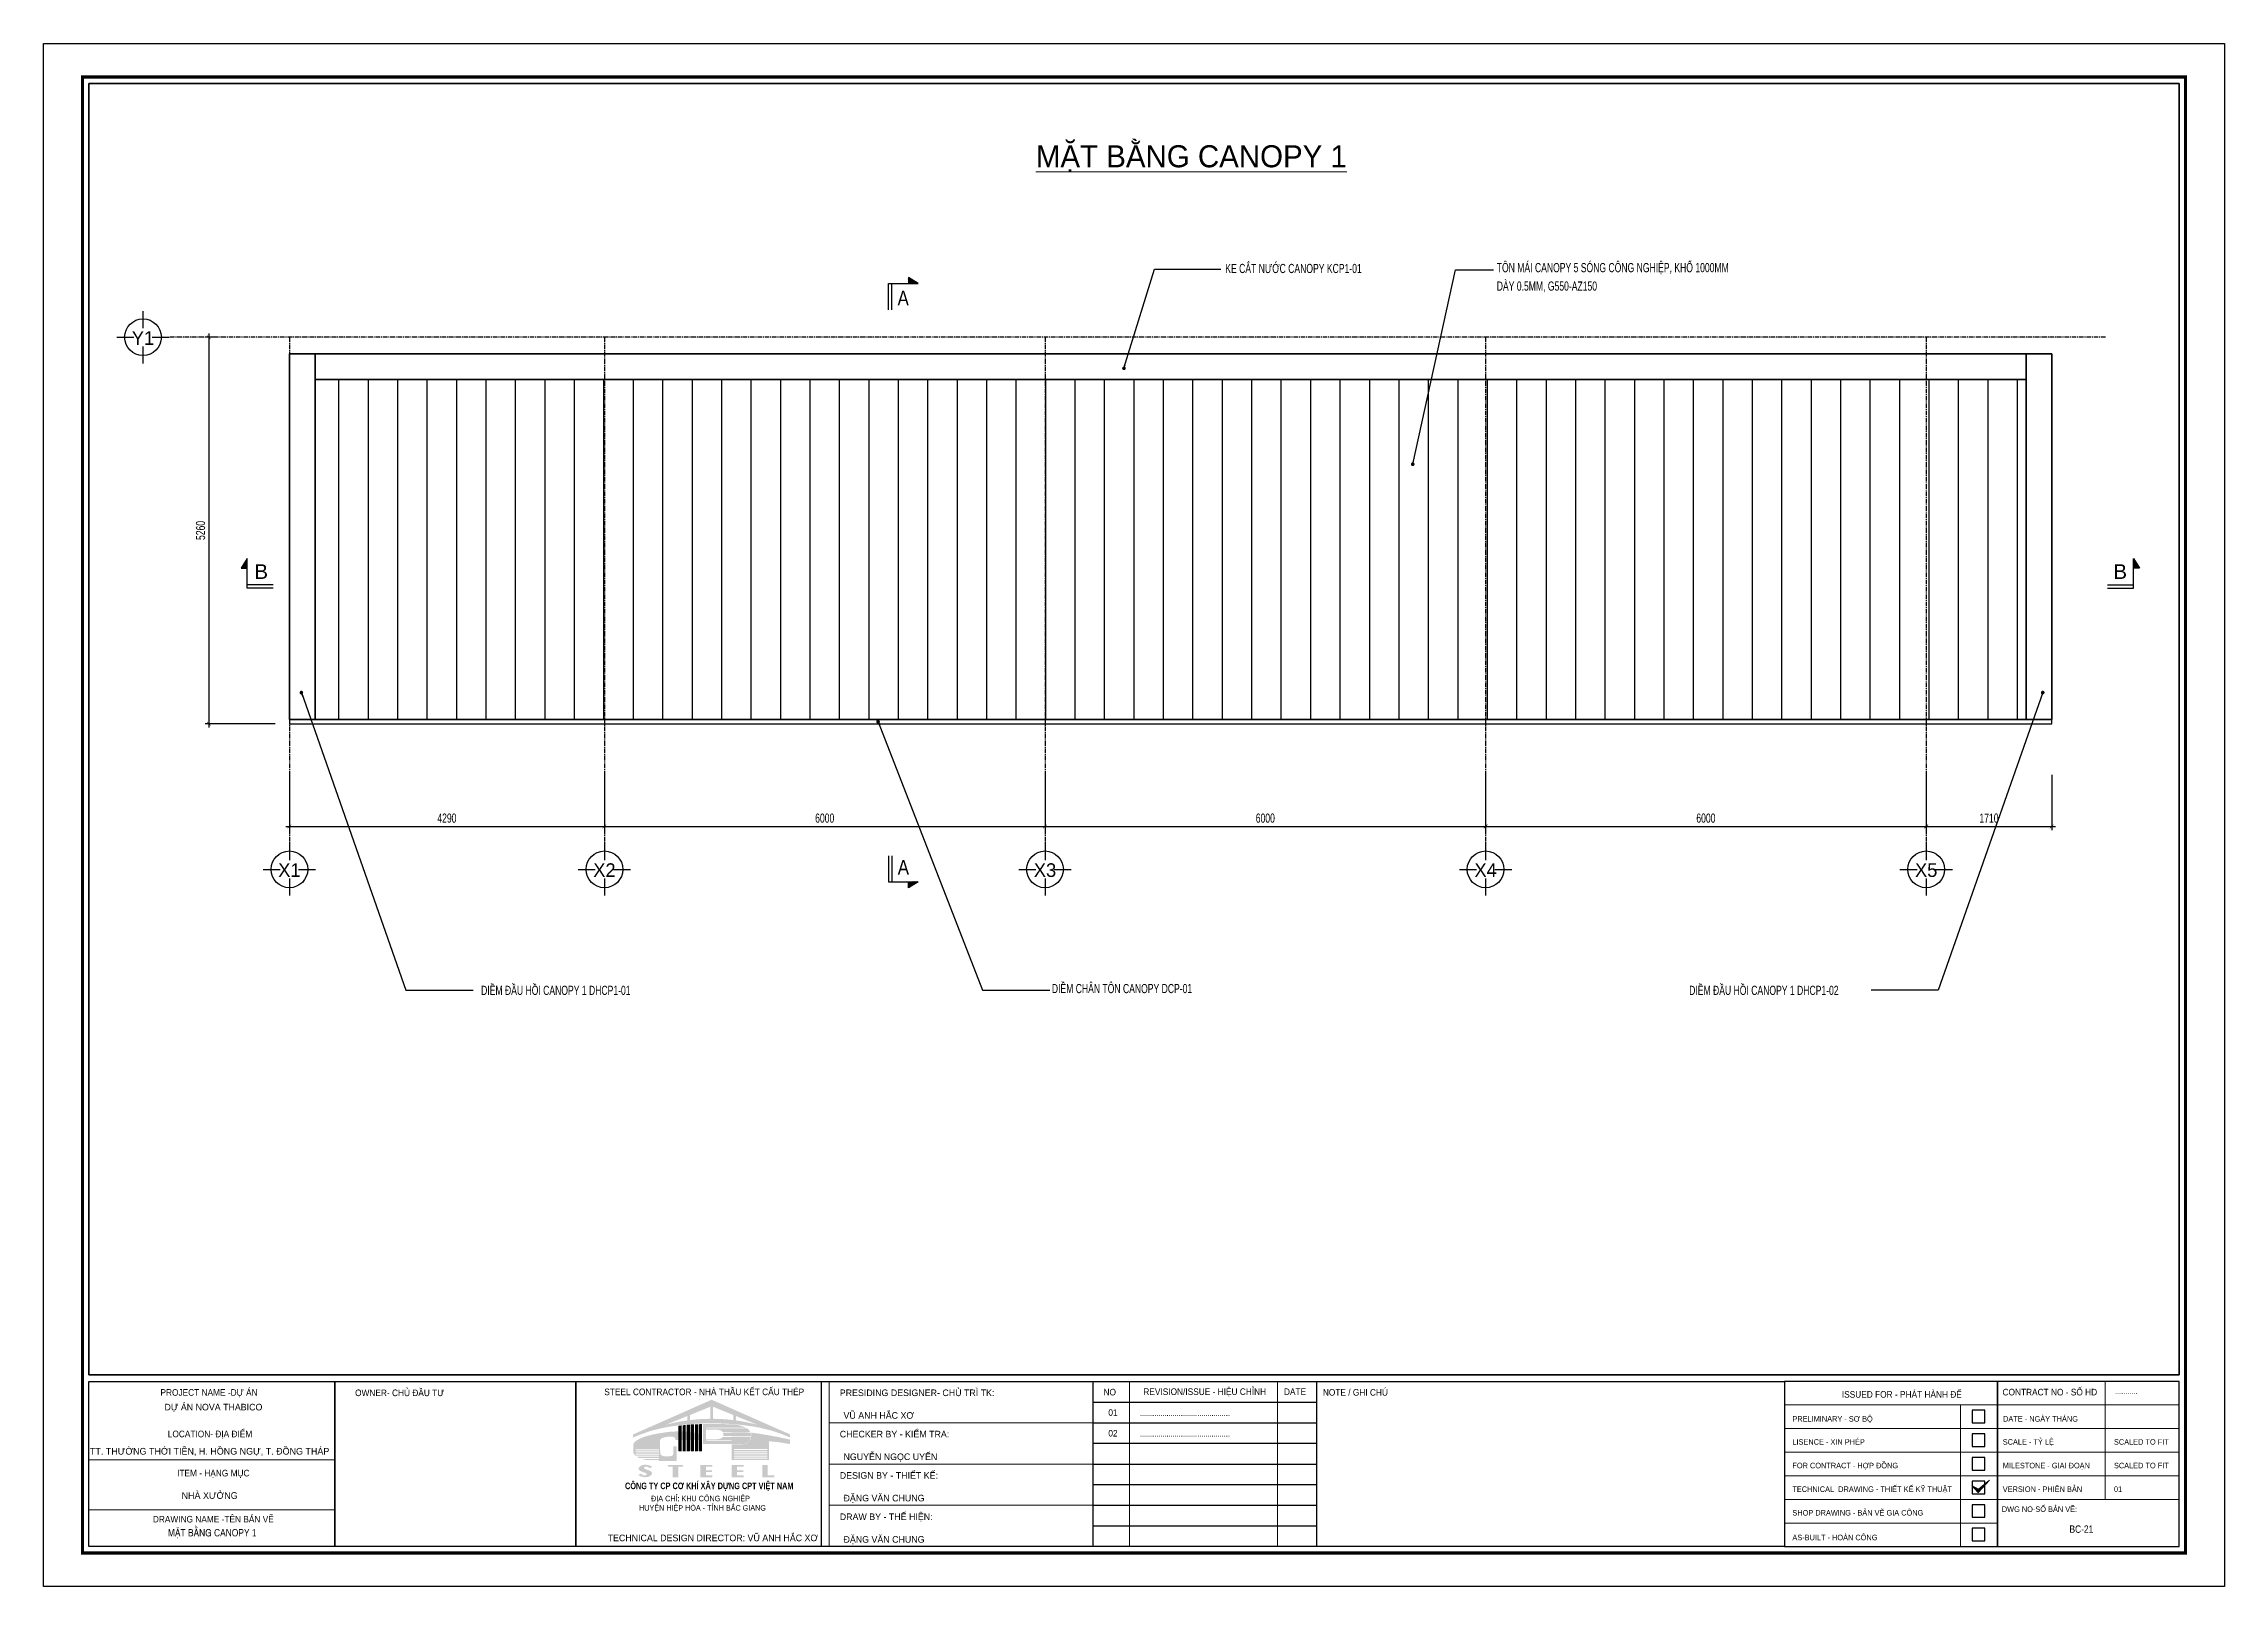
# Model space of a CAD drawing. Header units: inches. Extents: x 2 to 32666, y -5537 to 22.
# Drawn here: x 10708 to 11302, y -4545 to -4125 of the extents above; entities that cross this region are included whole.
import ezdxf
from ezdxf.enums import TextEntityAlignment as Align

# ---------------------------------------------------------------- set-up
doc = ezdxf.new("R2010")
doc.units = ezdxf.units.IN
doc.header["$MEASUREMENT"] = 0
doc.linetypes.add('CENTER', pattern=[2, 1.25, -0.25, 0.25, -0.25])
doc.layers.get('Defpoints').update_dxf_attribs({"lineweight": 9})
for name, color, linetype in [('1', 1, 'Continuous'), ('2', 2, 'Continuous'), ('251', 251, 'Continuous'), ('3', 3, 'Continuous'), ('7', 7, 'Continuous'), ('BAO KHUNG', 31, 'Continuous'), ('DIM', 8, 'Continuous'), ('Fast RSQ_A2 Frame$0$Khung ten', 4, 'Continuous'), ('Kyhieu', 7, 'Continuous'), ('NET IN', 3, 'Continuous'), ('Tim truc', 8, 'Continuous')]:
    doc.layers.add(name, color=color, linetype=linetype)
for name, color, linetype, lineweight in [('2H-vua', 2, 'Continuous', 20), ('_TEXT', 3, 'Continuous', 13), ('DETAIL$0$S-Dim', 8, 'Continuous', 20), ('DETAIL$0$S-Hatch', 8, 'Continuous', 13), ('S-Hatch', 8, 'Continuous', 9)]:
    doc.layers.add(name, color=color, linetype=linetype, lineweight=lineweight)
doc.layers.add('Cover text', color=7, linetype='Continuous', true_color=0x52370f)
doc.styles.add('ARIAL-H', font='Vharial.ttf', dxfattribs={"width": 0.8})
doc.styles.add('AVO', font='VAVOB.TTF')
doc.styles.add('hx2', font='Vharialn.ttf')
doc.styles.add('ST1', font='vnshx.shx', dxfattribs={"width": 0.7})
doc.styles.add('ST1H', font='vnshxh.shx', dxfattribs={"width": 0.7})
doc.styles.add('ST2', font='Vnarialn.ttf')
doc.styles.add('ST3', font='VHAVANB.TTF')
doc.styles.get("Standard").update_dxf_attribs({"font": 'arial.ttf'})
doc.styles.add('style1', font='VHAVAN.TTF')
doc.styles.add('STYLE2', font='VHAVAN.TTF')
doc.styles.add('TIEU DE', font='Vharialn.ttf')
doc.dimstyles.new('3', dxfattribs={"dimtxt": 2.5, "dimasz": 1, "dimexe": 1, "dimexo": 0, "dimgap": 1, "dimtad": 1, "dimdec": 0, "dimlfac": 3, "dimzin": 0, "dimdsep": 46, "dimtxsty": 'ST1', "dimblk": 'ARCHTICK', "dimcen": 1, "dimdle": 1, "dimclrd": 8, "dimclre": 8, "dimclrt": 3, "dimadec": 0, "dimazin": 0, "dimtfac": 1, "dimtdec": 0, "dimtix": 1, "dimtofl": 0, "dimtmove": 1, "dimatfit": 3, "dimldrblk": 'DOT', "dimfxl": 0.18, "dimtfill": 1, "dimtolj": 1, "dimtzin": 0, "dimlwd": -1, "dimlwe": -1, "dimarcsym": 2})
doc.dimstyles.new('50', dxfattribs={"dimtxt": 2.5, "dimasz": 1, "dimexe": 1, "dimexo": 0, "dimgap": 1, "dimtad": 1, "dimdec": 0, "dimlfac": 50, "dimzin": 0, "dimdsep": 46, "dimtxsty": 'ST1', "dimblk": 'ARCHTICK', "dimcen": 1, "dimdle": 1, "dimclrd": 8, "dimclre": 8, "dimclrt": 3, "dimadec": 0, "dimazin": 0, "dimtfac": 1, "dimtdec": 0, "dimtix": 1, "dimtmove": 1, "dimatfit": 3, "dimldrblk": 'DOT', "dimfxl": 0, "dimtfill": 1, "dimtolj": 1, "dimtzin": 0, "dimlwd": -1, "dimlwe": -1, "dimarcsym": 0})

msp = doc.modelspace()

# ---------------------------------------------------------------- texts
at = {"layer": '3', "style": 'ST1H', "width": 0.7}
for s, p in [('ke c¾t n\xadíc canopy kcp1-01', (11029.632, -4186.9843)), ('t«n m¸i canopy 5 sãng c«ng nghiÖp, khæ 1000mm', (11103.5786, -4186.7529)), ('dµy 0.5mm, g550-az150', (11103.5786, -4191.7792)), ('DIÒM §ÇU HåI CANOPY 1 DHCP1-01', (10826.9355, -4383.5082)), ('diÒm ch©n t«n canopy dcp-01', (10982.3927, -4383.024)), ('DIÒM §ÇU HåI CANOPY 1 DHCP1-02', (11155.9893, -4383.5082))]:
    msp.add_text(s, height=2.5, dxfattribs=at).set_placement(p)
at = {"layer": '_TEXT', "style": 'ST3'}
msp.add_text('%%UmÆt B»NG canopy 1', height=6, dxfattribs=at).set_placement((10978.0432, -4158.1916))
at = {"layer": 'Kyhieu', "color": 3, "ltscale": 10, "style": 'AVO'}
for s, p in [('Y1', (10734.8382, -4204.6714)), ('X1', (10774.7174, -4349.5341)), ('X2', (10860.5234, -4349.5341)), ('X3', (10980.5317, -4349.5341)), ('X4', (11100.54, -4349.5341)), ('X5', (11220.5484, -4349.5341))]:
    msp.add_text(s, height=3.71429, dxfattribs=at).set_placement(p, align=Align.MIDDLE_CENTER)

# ---------------------------------------------------------------- blocks, each defined once
blk = doc.blocks.new('_ArchTick')
at = {"color": 0, "linetype": 'ByBlock', "const_width": 0.15}
blk.add_lwpolyline([(-0.5, -0.5), (0.5, 0.5)], dxfattribs=at)
blk = doc.blocks.new('*D6318')
at = {"layer": 'Defpoints', "color": 0, "transparency": 16777216}
for p in [(10774.72, -4323.62), (10860.52, -4323.62), (10860.52, -4337.64)]:
    blk.add_point(p, dxfattribs=at)
at = {"layer": 'DIM', "color": 8, "linetype": 'Continuous', "transparency": 16777216}
for p, q in [((10774.72, -4323.62), (10774.72, -4338.64)), ((10860.52, -4323.62), (10860.52, -4338.64)), ((10773.72, -4337.64), (10861.52, -4337.64))]:
    blk.add_line(p, q, dxfattribs=at)
at = {"layer": 'DIM', "color": 8, "transparency": 16777216, "rotation": 180}
blk.add_blockref('_ArchTick', (10774.72, -4337.64), dxfattribs=at)
at = {"layer": 'DIM', "color": 8, "transparency": 16777216}
blk.add_blockref('_ArchTick', (10860.52, -4337.64), dxfattribs=at)
at = {"layer": 'DIM', "color": 3, "transparency": 16777216, "insert": (10817.62, -4335.39), "char_height": 2.5, "attachment_point": 5, "style": 'ST1', "bg_fill": 3, "box_fill_scale": 1.25, "bg_fill_color": 256, "bg_fill_true_color": 13158600, "bg_fill_transparency": 0}
blk.add_mtext('\\A1;4290', dxfattribs=at)
blk = doc.blocks.new('_Dot')
at = {"color": 0, "linetype": 'ByBlock', "lineweight": -2}
blk.add_line((-0.5, 0), (-1, 0), dxfattribs=at)
at = {"color": 0, "linetype": 'ByBlock', "const_width": 0.5}
blk.add_lwpolyline([(-0.25, 0, 1), (0.25, 0, 1)], format="xyb", close=True, dxfattribs=at)
blk = doc.blocks.new('DOT')
at = {"color": 0, "linetype": 'ByBlock'}
blk.add_line((-0.5, 0), (-1, 0), dxfattribs=at)
at = {"color": 0, "linetype": 'ByBlock', "const_width": 0.5}
blk.add_lwpolyline([(-0.25, 0, 1), (0.25, 0, 1)], format="xyb", close=True, dxfattribs=at)
blk = doc.blocks.new('*D6319')
at = {"layer": 'Defpoints', "color": 0, "transparency": 16777216}
for p in [(10860.52, -4323.62), (10980.53, -4323.62), (10980.53, -4337.64)]:
    blk.add_point(p, dxfattribs=at)
at = {"layer": 'DIM', "color": 8, "linetype": 'Continuous', "transparency": 16777216}
for p, q in [((10860.52, -4323.62), (10860.52, -4338.64)), ((10980.53, -4323.62), (10980.53, -4338.64)), ((10859.52, -4337.64), (10981.53, -4337.64))]:
    blk.add_line(p, q, dxfattribs=at)
at = {"layer": 'DIM', "color": 8, "transparency": 16777216, "rotation": 180}
blk.add_blockref('_ArchTick', (10860.52, -4337.64), dxfattribs=at)
at = {"layer": 'DIM', "color": 8, "transparency": 16777216}
blk.add_blockref('_ArchTick', (10980.53, -4337.64), dxfattribs=at)
at = {"layer": 'DIM', "color": 3, "transparency": 16777216, "insert": (10920.53, -4335.39), "char_height": 2.5, "attachment_point": 5, "style": 'ST1', "bg_fill": 3, "box_fill_scale": 1.25, "bg_fill_color": 256, "bg_fill_true_color": 13158600, "bg_fill_transparency": 0}
blk.add_mtext('\\A1;6000', dxfattribs=at)
blk = doc.blocks.new('*D6320')
at = {"layer": 'Defpoints', "color": 0, "transparency": 16777216}
for p in [(10980.53, -4323.62), (11100.54, -4323.62), (11100.54, -4337.64)]:
    blk.add_point(p, dxfattribs=at)
at = {"layer": 'DIM', "color": 8, "linetype": 'Continuous', "transparency": 16777216}
for p, q in [((10980.53, -4323.62), (10980.53, -4338.64)), ((11100.54, -4323.62), (11100.54, -4338.64)), ((10979.53, -4337.64), (11101.54, -4337.64))]:
    blk.add_line(p, q, dxfattribs=at)
at = {"layer": 'DIM', "color": 8, "transparency": 16777216, "rotation": 180}
blk.add_blockref('_ArchTick', (10980.53, -4337.64), dxfattribs=at)
at = {"layer": 'DIM', "color": 8, "transparency": 16777216}
blk.add_blockref('_ArchTick', (11100.54, -4337.64), dxfattribs=at)
at = {"layer": 'DIM', "color": 3, "transparency": 16777216, "insert": (11040.54, -4335.39), "char_height": 2.5, "attachment_point": 5, "style": 'ST1', "bg_fill": 3, "box_fill_scale": 1.25, "bg_fill_color": 256, "bg_fill_true_color": 13158600, "bg_fill_transparency": 0}
blk.add_mtext('\\A1;6000', dxfattribs=at)
blk = doc.blocks.new('*D6321')
at = {"layer": 'Defpoints', "color": 0, "transparency": 16777216}
for p in [(11100.54, -4323.62), (11220.55, -4323.62), (11220.55, -4337.64)]:
    blk.add_point(p, dxfattribs=at)
at = {"layer": 'DIM', "color": 8, "linetype": 'Continuous', "transparency": 16777216}
for p, q in [((11100.54, -4323.62), (11100.54, -4338.64)), ((11220.55, -4323.62), (11220.55, -4338.64)), ((11099.54, -4337.64), (11221.55, -4337.64))]:
    blk.add_line(p, q, dxfattribs=at)
at = {"layer": 'DIM', "color": 8, "transparency": 16777216, "rotation": 180}
blk.add_blockref('_ArchTick', (11100.54, -4337.64), dxfattribs=at)
at = {"layer": 'DIM', "color": 8, "transparency": 16777216}
blk.add_blockref('_ArchTick', (11220.55, -4337.64), dxfattribs=at)
at = {"layer": 'DIM', "color": 3, "transparency": 16777216, "insert": (11160.54, -4335.39), "char_height": 2.5, "attachment_point": 5, "style": 'ST1', "bg_fill": 3, "box_fill_scale": 1.25, "bg_fill_color": 256, "bg_fill_true_color": 13158600, "bg_fill_transparency": 0}
blk.add_mtext('\\A1;6000', dxfattribs=at)
blk = doc.blocks.new('TRUCVP')
at = {"layer": 'Kyhieu', "color": 1, "linetype": 'Continuous'}
for points in [[(0, 17.5), (0, 50)], [(-50, 0), (-17.5, 0)], [(0, -50), (0, -17.5)], [(17.5, 0), (50, 0)]]:
    blk.add_lwpolyline(points, dxfattribs=at)
at = {"layer": 'Kyhieu', "color": 40, "linetype": 'Continuous'}
blk.add_circle((0, 0), 35, dxfattribs=at)
blk = doc.blocks.new('*D6322')
at = {"layer": 'Defpoints', "color": 0, "transparency": 16777216}
for p in [(10754.58, -4204.46), (10752.77, -4309.66), (10770.86, -4309.66)]:
    blk.add_point(p, dxfattribs=at)
at = {"layer": 'DIM', "color": 8, "linetype": 'Continuous', "transparency": 16777216}
for p, q in [((10754.58, -4204.46), (10751.77, -4204.46)), ((10752.77, -4203.46), (10752.77, -4310.66)), ((10770.86, -4309.66), (10751.77, -4309.66))]:
    blk.add_line(p, q, dxfattribs=at)
at = {"layer": 'DIM', "color": 8, "transparency": 16777216}
for p, rotation in [((10752.77, -4204.46), 90), ((10752.77, -4309.66), 270)]:
    blk.add_blockref('_ArchTick', p, dxfattribs=dict(at, rotation=rotation))
at = {"layer": 'DIM', "color": 3, "transparency": 16777216, "insert": (10750.52, -4257.06), "char_height": 2.5, "attachment_point": 5, "rotation": 90, "style": 'ST1', "bg_fill": 3, "box_fill_scale": 1.25, "bg_fill_color": 256, "bg_fill_true_color": 13158600, "bg_fill_transparency": 0}
blk.add_mtext('\\A1;5260', dxfattribs=at)
blk = doc.blocks.new('DETAIL$0$MARK')
at = {"layer": 'DETAIL$0$S-Hatch', "linetype": 'Continuous'}
h = blk.add_hatch(dxfattribs=at)
h.set_pattern_fill('ANSI31', color=256, scale=50, style=0)
h.paths.add_polyline_path([(1667850, -1156933), (1667909, -1156997), (1668012, -1156885), (1667913, -1156967)])
at = {"layer": 'DETAIL$0$S-Dim', "linetype": 'Continuous'}
blk.add_lwpolyline([(1667850, -1156933), (1667909, -1156997), (1668012, -1156885), (1667913, -1156967), (1667850, -1156933)], dxfattribs=at)
blk = doc.blocks.new('logo cpt')
at = {"layer": '2H-vua', "ltscale": 2}
h = blk.add_hatch(color=1, dxfattribs=at)
h.dxf.hatch_style = 1
edge = h.paths.add_edge_path()
edge.add_line((0, 0), (-59.3, -26.2))
edge.add_spline(control_points=[(-59.3, -26.2), (-59.3, -26.2), (-59.4, -26.2), (-59.4, -26.3), (-59.4, -26.3)], knot_values=[0, 0, 0, 0, 0.090528, 0.18293, 0.18293, 0.18293, 0.18293], degree=3, periodic=0)
edge.add_line((-59.4, -26.3), (-59.4, -28.4))
edge.add_spline(control_points=[(-59.4, -28.4), (-59.4, -28.4), (-59.4, -28.5), (-59.3, -28.5), (-59.3, -28.6), (-59.2, -28.5), (-59.2, -28.5)], knot_values=[0, 0, 0, 0, 0.068206, 0.126958, 0.189177, 0.244498, 0.244498, 0.244498, 0.244498], degree=3, periodic=0)
edge.add_line((-59.2, -28.5), (-57.4, -27.7))
edge.add_line((-57.4, -27.7), (-56, -27.2))
edge.add_line((-56, -27.2), (-54.9, -26.7))
edge.add_line((-54.9, -26.7), (-53.9, -26.3))
edge.add_line((-53.9, -26.3), (-52.4, -25.8))
edge.add_line((-52.4, -25.8), (-50.2, -25))
edge.add_line((-50.2, -25), (-49, -24.6))
edge.add_line((-49, -24.6), (-48, -24.2))
edge.add_line((-48, -24.2), (-46.2, -23.7))
edge.add_line((-46.2, -23.7), (-44.7, -23.2))
edge.add_line((-44.7, -23.2), (-43, -22.8))
edge.add_spline(control_points=[(-43, -22.8), (-40.8, -22.2), (-35.1, -20.8), (-24.5, -19.2), (-12.3, -18), (-3.7, -17.9), (0, -17.8)], knot_values=[0, 0, 0, 0, 6.689632, 17.790922, 32.231173, 43.398154, 43.398154, 43.398154, 43.398154], degree=3, periodic=0)
edge.add_spline(control_points=[(0, -17.8), (3.7, -17.9), (12.3, -18), (24.5, -19.2), (35.1, -20.8), (40.8, -22.2), (43, -22.8)], knot_values=[0, 0, 0, 0, 11.166981, 25.607232, 36.708522, 43.398154, 43.398154, 43.398154, 43.398154], degree=3, periodic=0)
edge.add_line((43, -22.8), (44.7, -23.2))
edge.add_line((44.7, -23.2), (46.2, -23.7))
edge.add_line((46.2, -23.7), (48, -24.2))
edge.add_line((48, -24.2), (49, -24.6))
edge.add_line((49, -24.6), (50.2, -25))
edge.add_line((50.2, -25), (52.4, -25.8))
edge.add_line((52.4, -25.8), (53.9, -26.3))
edge.add_line((53.9, -26.3), (54.9, -26.7))
edge.add_line((54.9, -26.7), (56, -27.2))
edge.add_line((56, -27.2), (57.4, -27.7))
edge.add_line((57.4, -27.7), (59.2, -28.5))
edge.add_spline(control_points=[(59.2, -28.5), (59.2, -28.5), (59.3, -28.6), (59.3, -28.5), (59.4, -28.5), (59.4, -28.4), (59.4, -28.4)], knot_values=[0, 0, 0, 0, 0.055322, 0.11754, 0.176292, 0.244498, 0.244498, 0.244498, 0.244498], degree=3, periodic=0)
edge.add_line((59.4, -28.4), (59.4, -26.3))
edge.add_spline(control_points=[(59.4, -26.3), (59.4, -26.3), (59.4, -26.2), (59.3, -26.2), (59.3, -26.2)], knot_values=[0, 0, 0, 0, 0.092401, 0.18293, 0.18293, 0.18293, 0.18293], degree=3, periodic=0)
edge.add_line((59.3, -26.2), (0, 0))
edge = h.paths.add_edge_path(flags=16)
edge.add_line((1, -5.3), (16.5, -11.6))
edge.add_line((16.5, -11.6), (16.5, -15.4))
edge.add_spline(control_points=[(16.5, -15.4), (13.9, -15.1), (8.7, -14.6), (3.5, -14.5), (1, -14.4)], knot_values=[18.676889, 18.676889, 18.676889, 18.676889, 26.68916, 34.246708, 34.246708, 34.246708, 34.246708], degree=3, periodic=0)
edge.add_line((1, -14.4), (1, -5.3))
edge = h.paths.add_edge_path(flags=16)
edge.add_line((-1, -5.3), (-1, -14.4))
edge.add_spline(control_points=[(-1, -14.4), (-3.5, -14.5), (-8.7, -14.6), (-13.9, -15.1), (-16.5, -15.4)], knot_values=[18.676889, 18.676889, 18.676889, 18.676889, 26.234437, 34.246708, 34.246708, 34.246708, 34.246708], degree=3, periodic=0)
edge.add_line((-16.5, -15.4), (-16.5, -11.6))
edge.add_line((-16.5, -11.6), (-1, -5.3))
edge = h.paths.add_edge_path(flags=16)
edge.add_line((18.5, -12.4), (34.8, -19))
edge.add_spline(control_points=[(34.8, -19), (32.4, -18.4), (27, -17), (21.5, -16.1), (18.5, -15.7)], knot_values=[0, 0, 0, 0, 7.661393, 16.695244, 16.695244, 16.695244, 16.695244], degree=3, periodic=0)
edge.add_line((18.5, -15.7), (18.5, -12.4))
edge = h.paths.add_edge_path(flags=16)
edge.add_line((-18.5, -12.4), (-18.5, -15.7))
edge.add_spline(control_points=[(-18.5, -15.7), (-21.5, -16.1), (-27, -17), (-32.4, -18.4), (-34.8, -19)], knot_values=[0, 0, 0, 0, 9.033851, 16.695244, 16.695244, 16.695244, 16.695244], degree=3, periodic=0)
edge.add_line((-34.8, -19), (-18.5, -12.4))
at = {"layer": '2H-vua', "ltscale": 2, "true_color": 0x0000bd}
h = blk.add_hatch(color=172, dxfattribs=at)
h.dxf.hatch_style = 1
edge = h.paths.add_edge_path()
edge.add_line((-26.5, -35.3), (-29, -35.3))
edge.add_line((-29, -35.3), (-29, -39.8))
edge.add_spline(control_points=[(-29, -39.8), (-29, -40.1), (-29, -40.5), (-29.1, -41.2), (-29.3, -41.8), (-29.8, -42.3), (-30.5, -42.5), (-31.2, -42.7), (-31.9, -42.7), (-32.8, -42.8), (-33.8, -42.9), (-34.9, -42.9), (-35.9, -42.8), (-36.8, -42.6), (-37.5, -42.3), (-38.1, -41.9), (-38.5, -41.4), (-38.8, -40.9), (-38.8, -40.5), (-38.8, -40.3), (-38.9, -40.2)], knot_values=[0, 0, 0, 0, 0.679106, 1.416411, 1.991685, 2.486653, 3.449332, 4.04487, 4.779635, 5.6579, 6.651397, 7.82701, 9.009902, 9.65126, 10.433258, 11.240547, 11.77736, 12.501996, 12.886685, 13.084173, 13.084173, 13.084173, 13.084173], degree=3, periodic=0)
edge.add_line((-38.9, -40.2), (-39.2, -31.8))
edge.add_spline(control_points=[(-39.2, -31.8), (-39.2, -31.6), (-39.2, -31.3), (-39.1, -30.8), (-39, -30.5), (-38.7, -29.8), (-37.7, -29.1), (-35.9, -28.4), (-33.9, -28.1), (-32, -27.9), (-30.8, -27.9), (-29.8, -28), (-29.2, -28.1), (-28.6, -28.2), (-28.2, -28.6), (-27.8, -28.8), (-27.6, -29.2), (-27.4, -29.5), (-27.4, -29.8), (-27.4, -30.1), (-27.5, -30.3), (-27.5, -30.4)], knot_values=[0, 0, 0, 0, 0.639974, 0.927001, 1.315485, 1.784934, 3.04414, 4.896322, 7.542101, 8.98199, 10.633425, 11.259738, 11.786572, 12.490614, 12.976547, 13.417104, 13.795301, 14.182315, 14.521901, 14.772084, 15.08434, 15.08434, 15.08434, 15.08434], degree=3, periodic=0)
edge.add_line((-27.5, -30.4), (-25.1, -30.4))
edge.add_spline(control_points=[(-25.1, -30.4), (-25.1, -28.2), (-25.1, -26.1), (-25.1, -24)], knot_values=[1.660641, 1.660641, 1.660641, 1.660641, 2.000673, 2.000673, 2.000673, 2.000673], weights=[1, 1, 1, 1], degree=3, periodic=0)
edge.add_spline(control_points=[(-25.1, -24), (-25.9, -24), (-28.9, -24), (-33.6, -24.4), (-40.9, -25.6), (-48.3, -27), (-54.8, -29.4), (-57.8, -31.5), (-58.7, -32.6), (-58.9, -32.9)], knot_values=[0, 0, 0, 0, 2.488239, 8.970845, 14.111923, 24.664854, 31.502662, 34.620973, 35.647344, 35.647344, 35.647344, 35.647344], degree=3, periodic=0)
edge.add_spline(control_points=[(-58.9, -32.9), (-59, -33.1), (-59.1, -33.4), (-59.2, -33.8), (-59.2, -33.9)], knot_values=[0, 0, 0, 0, 0.649396, 1.111903, 1.111903, 1.111903, 1.111903], degree=3, periodic=0)
edge.add_line((-59.2, -33.9), (-59.2, -39.7))
edge.add_spline(control_points=[(-59.2, -39.7), (-59.1, -40.2), (-58.8, -41.3), (-57.9, -42), (-57.5, -42.3)], knot_values=[0, 0, 0, 0, 1.615996, 3.213839, 3.213839, 3.213839, 3.213839], degree=3, periodic=0)
edge.add_line((-57.5, -42.3), (-39.9, -42.3))
edge.add_line((-39.9, -42.3), (-39.9, -43.1))
edge.add_line((-39.9, -43.1), (-56.6, -43.1))
edge.add_spline(control_points=[(-56.6, -43.1), (-56.1, -43.5), (-55.6, -43.8), (-55, -44)], knot_values=[4.464767, 4.464767, 4.464767, 4.464767, 6.233584, 6.233584, 6.233584, 6.233584], degree=3, periodic=0)
edge.add_line((-55, -44), (-39.9, -44))
edge.add_line((-39.9, -44), (-39.9, -44.8))
edge.add_line((-39.9, -44.8), (-52.7, -44.8))
edge.add_spline(control_points=[(-52.7, -44.8), (-52.1, -45), (-50.8, -45.4), (-49.5, -45.5), (-48.8, -45.6)], knot_values=[0, 0, 0, 0, 1.969376, 3.947208, 3.947208, 3.947208, 3.947208], degree=3, periodic=0)
edge.add_line((-48.8, -45.6), (-40, -45.6))
edge.add_line((-40, -45.6), (-40, -46.3))
edge.add_line((-40, -46.3), (-26.5, -46.3))
edge.add_line((-26.5, -46.3), (-26.5, -35.3))
h.paths.add_polyline_path([(-39.9, -41.5), (-57.6, -41.5), (-57.6, -40.7), (-39.9, -40.7)], flags=16)
h.paths.add_polyline_path([(-39.9, -39.9), (-57.6, -39.9), (-57.6, -39.1), (-39.9, -39.1)], flags=16)
h.paths.add_polyline_path([(-39.9, -38.2), (-57.6, -38.2), (-57.6, -37.4), (-39.9, -37.4)], flags=16)
edge = h.paths.add_edge_path()
edge.add_spline(control_points=[(-22, -30.4), (-22, -28.3), (-22, -26.2), (-22, -24)], knot_values=[1.658755, 1.658755, 1.658755, 1.658755, 1.987897, 1.987897, 1.987897, 1.987897], weights=[1, 1, 1, 1], degree=3, periodic=0)
edge.add_spline(control_points=[(-22, -24), (-22.1, -24), (-22.4, -24), (-22.6, -24), (-22.7, -24)], knot_values=[38.051452, 38.051452, 38.051452, 38.051452, 38.385889, 38.719297, 38.719297, 38.719297, 38.719297], degree=3, periodic=0)
edge.add_spline(control_points=[(-22.7, -24), (-22.7, -26.1), (-22.7, -28.3), (-22.7, -30.4)], knot_values=[0.65234, 0.65234, 0.65234, 0.65234, 0.984869, 0.984869, 0.984869, 0.984869], weights=[1, 1, 1, 1], degree=3, periodic=0)
edge.add_line((-22.7, -30.4), (-22, -30.4))
edge = h.paths.add_edge_path()
edge.add_spline(control_points=[(-18.9, -27.3), (-18.9, -26.3), (-18.9, -25.2), (-18.9, -24.2)], knot_values=[1.815146, 1.815146, 1.815146, 1.815146, 1.972104, 1.972104, 1.972104, 1.972104], weights=[1, 1, 1, 1], degree=3, periodic=0)
edge.add_spline(control_points=[(-18.9, -24.2), (-19.2, -24.2), (-19.4, -24.1), (-19.6, -24.1)], knot_values=[41.123651, 41.123651, 41.123651, 41.123651, 41.826885, 41.826885, 41.826885, 41.826885], degree=3, periodic=0)
edge.add_spline(control_points=[(-19.6, -24.1), (-19.6, -26.2), (-19.6, -28.3), (-19.6, -30.4)], knot_values=[0.650819, 0.650819, 0.650819, 0.650819, 0.970014, 0.970014, 0.970014, 0.970014], weights=[1, 1, 1, 1], degree=3, periodic=0)
edge.add_line((-19.6, -30.4), (-18.9, -30.4))
edge.add_spline(control_points=[(-18.9, -30.4), (-18.9, -29.4), (-18.9, -28.3), (-18.9, -27.3)], knot_values=[1.657232, 1.657232, 1.657232, 1.657232, 1.815146, 1.815146, 1.815146, 1.815146], weights=[1, 1, 1, 1], degree=3, periodic=0)
edge = h.paths.add_edge_path()
edge.add_spline(control_points=[(-15.8, -27.5), (-15.8, -26.5), (-15.8, -25.5), (-15.8, -24.5)], knot_values=[1.804407, 1.804407, 1.804407, 1.804407, 1.950128, 1.950128, 1.950128, 1.950128], weights=[1, 1, 1, 1], degree=3, periodic=0)
edge.add_spline(control_points=[(-15.8, -24.5), (-15.9, -24.5), (-15.9, -24.5), (-15.9, -24.5)], knot_values=[44.85263, 44.85263, 44.85263, 44.85263, 44.946366, 44.946366, 44.946366, 44.946366], degree=3, periodic=0)
edge.add_spline(control_points=[(-15.9, -24.5), (-15.9, -24.5), (-16.1, -24.5), (-16.3, -24.4), (-16.5, -24.4)], knot_values=[44.245123, 44.245123, 44.245123, 44.245123, 44.297839, 44.85263, 44.85263, 44.85263, 44.85263], degree=3, periodic=0)
edge.add_spline(control_points=[(-16.5, -24.4), (-16.5, -24.7), (-16.5, -25), (-16.5, -25.3)], knot_values=[0.905266, 0.905266, 0.905266, 0.905266, 0.949016, 0.949016, 0.949016, 0.949016], weights=[1, 1, 1, 1], degree=3, periodic=0)
edge.add_spline(control_points=[(-16.5, -25.3), (-16.5, -27), (-16.5, -28.7), (-16.5, -30.4)], knot_values=[0.6495, 0.6495, 0.6495, 0.6495, 0.905266, 0.905266, 0.905266, 0.905266], weights=[1, 1, 1, 1], degree=3, periodic=0)
edge.add_line((-16.5, -30.4), (-15.8, -30.4))
edge.add_spline(control_points=[(-15.8, -30.4), (-15.8, -29.9), (-15.8, -29.5), (-15.8, -29.1)], knot_values=[1.656067, 1.656067, 1.656067, 1.656067, 1.723738, 1.723738, 1.723738, 1.723738], weights=[1, 1, 1, 1], degree=3, periodic=0)
edge.add_spline(control_points=[(-15.8, -29.1), (-15.8, -28.5), (-15.8, -28), (-15.8, -27.5)], knot_values=[1.723738, 1.723738, 1.723738, 1.723738, 1.804404, 1.804404, 1.804404, 1.804404], weights=[1, 1, 1, 1], degree=3, periodic=0)
edge.add_spline(control_points=[(-15.8, -27.5), (-15.8, -27.5), (-15.8, -27.5), (-15.8, -27.5)], knot_values=[1.804404, 1.804404, 1.804404, 1.804404, 1.804407, 1.804407, 1.804407, 1.804407], weights=[1, 1, 1, 1], degree=3, periodic=0)
edge = h.paths.add_edge_path()
edge.add_spline(control_points=[(-12.7, -28), (-12.7, -27), (-12.7, -26.1), (-12.7, -25.1)], knot_values=[1.776179, 1.776179, 1.776179, 1.776179, 1.920589, 1.920589, 1.920589, 1.920589], weights=[1, 1, 1, 1], degree=3, periodic=0)
edge.add_spline(control_points=[(-12.7, -25.1), (-13, -25), (-13.2, -25), (-13.4, -24.9)], knot_values=[47.389322, 47.389322, 47.389322, 47.389322, 48.075391, 48.075391, 48.075391, 48.075391], degree=3, periodic=0)
edge.add_spline(control_points=[(-13.4, -24.9), (-13.4, -24.9), (-13.4, -24.9), (-13.4, -24.9)], knot_values=[47.389171, 47.389171, 47.389171, 47.389171, 47.389322, 47.389322, 47.389322, 47.389322], degree=3, periodic=0)
edge.add_spline(control_points=[(-13.4, -24.9), (-13.4, -25.4), (-13.4, -25.8), (-13.4, -26.3)], knot_values=[0.854166, 0.854166, 0.854166, 0.854166, 0.920674, 0.920674, 0.920674, 0.920674], weights=[1, 1, 1, 1], degree=3, periodic=0)
edge.add_spline(control_points=[(-13.4, -26.3), (-13.4, -26.6), (-13.4, -26.8), (-13.4, -27.1)], knot_values=[0.813011, 0.813011, 0.813011, 0.813011, 0.854166, 0.854166, 0.854166, 0.854166], weights=[1, 1, 1, 1], degree=3, periodic=0)
edge.add_spline(control_points=[(-13.4, -27.1), (-13.4, -27.3), (-13.4, -27.5), (-13.4, -27.7)], knot_values=[0.785786, 0.785786, 0.785786, 0.785786, 0.813011, 0.813011, 0.813011, 0.813011], weights=[1, 1, 1, 1], degree=3, periodic=0)
edge.add_spline(control_points=[(-13.4, -27.7), (-13.4, -28.6), (-13.4, -29.5), (-13.4, -30.4)], knot_values=[0.649905, 0.649905, 0.649905, 0.649905, 0.785786, 0.785786, 0.785786, 0.785786], weights=[1, 1, 1, 1], degree=3, periodic=0)
edge.add_spline(control_points=[(-13.4, -30.4), (-13.4, -30.4), (-13.4, -30.4), (-13.4, -30.4)], knot_values=[0.648777, 0.648777, 0.648777, 0.648777, 0.649905, 0.649905, 0.649905, 0.649905], weights=[1, 1, 1, 1], degree=3, periodic=0)
edge.add_line((-13.4, -30.4), (-12.7, -30.4))
edge.add_spline(control_points=[(-12.7, -30.4), (-12.7, -30), (-12.7, -29.7), (-12.7, -29.3)], knot_values=[1.655439, 1.655439, 1.655439, 1.655439, 1.710581, 1.710581, 1.710581, 1.710581], weights=[1, 1, 1, 1], degree=3, periodic=0)
edge.add_spline(control_points=[(-12.7, -29.3), (-12.7, -29), (-12.7, -28.8), (-12.7, -28.5)], knot_values=[1.710581, 1.710581, 1.710581, 1.710581, 1.752409, 1.752409, 1.752409, 1.752409], weights=[1, 1, 1, 1], degree=3, periodic=0)
edge.add_spline(control_points=[(-12.7, -28.5), (-12.7, -28.3), (-12.7, -28.2), (-12.7, -28)], knot_values=[1.752409, 1.752409, 1.752409, 1.752409, 1.776179, 1.776179, 1.776179, 1.776179], weights=[1, 1, 1, 1], degree=3, periodic=0)
edge = h.paths.add_edge_path()
edge.add_spline(control_points=[(-9.7, -25.8), (-9.8, -25.8), (-10, -25.7), (-10.2, -25.6), (-10.3, -25.6)], knot_values=[0, 0, 0, 0, 0.271115, 0.703489, 0.703489, 0.703489, 0.703489], degree=3, periodic=0)
edge.add_spline(control_points=[(-10.3, -25.6), (-10.3, -25.8), (-10.3, -26), (-10.3, -26.3)], knot_values=[0.854515, 0.854515, 0.854515, 0.854515, 0.88662, 0.88662, 0.88662, 0.88662], weights=[1, 1, 1, 1], degree=3, periodic=0)
edge.add_spline(control_points=[(-10.3, -26.3), (-10.3, -26.3), (-10.3, -26.3), (-10.3, -26.4)], knot_values=[0.848481, 0.848481, 0.848481, 0.848481, 0.854515, 0.854515, 0.854515, 0.854515], weights=[1, 1, 1, 1], degree=3, periodic=0)
edge.add_spline(control_points=[(-10.3, -26.4), (-10.3, -26.7), (-10.3, -27.1), (-10.3, -27.5)], knot_values=[0.794629, 0.794629, 0.794629, 0.794629, 0.848481, 0.848481, 0.848481, 0.848481], weights=[1, 1, 1, 1], degree=3, periodic=0)
edge.add_spline(control_points=[(-10.3, -27.5), (-10.3, -28.5), (-10.3, -29.4), (-10.3, -30.4)], knot_values=[0.64839, 0.64839, 0.64839, 0.64839, 0.794629, 0.794629, 0.794629, 0.794629], weights=[1, 1, 1, 1], degree=3, periodic=0)
edge.add_line((-10.3, -30.4), (-9.7, -30.4))
edge.add_spline(control_points=[(-9.7, -30.4), (-9.7, -30.3), (-9.7, -30.2), (-9.7, -30.1)], knot_values=[1.654916, 1.654916, 1.654916, 1.654916, 1.670697, 1.670697, 1.670697, 1.670697], weights=[1, 1, 1, 1], degree=3, periodic=0)
edge.add_spline(control_points=[(-9.7, -30.1), (-9.7, -29.3), (-9.7, -28.6), (-9.7, -27.8)], knot_values=[1.670697, 1.670697, 1.670697, 1.670697, 1.782814, 1.782814, 1.782814, 1.782814], weights=[1, 1, 1, 1], degree=3, periodic=0)
edge.add_spline(control_points=[(-9.7, -27.8), (-9.7, -27.2), (-9.7, -26.5), (-9.7, -25.8)], knot_values=[1.782814, 1.782814, 1.782814, 1.782814, 1.882275, 1.882275, 1.882275, 1.882275], weights=[1, 1, 1, 1], degree=3, periodic=0)
at = {"layer": '2H-vua', "ltscale": 2}
h = blk.add_hatch(color=1, dxfattribs=at)
h.dxf.hatch_style = 1
edge = h.paths.add_edge_path()
edge.add_spline(control_points=[(-22.7, -30.4), (-22.7, -28.3), (-22.7, -26.1), (-22.7, -24)], knot_values=[0.65234, 0.65234, 0.65234, 0.65234, 0.984869, 0.984869, 0.984869, 0.984869], weights=[1, 1, 1, 1], degree=3, periodic=0)
edge.add_spline(control_points=[(-22.7, -24), (-22.7, -22.5), (-22.7, -21), (-22.7, -19.5)], knot_values=[0.984869, 0.984869, 0.984869, 0.984869, 1.216541, 1.216541, 1.216541, 1.216541], weights=[1, 1, 1, 1], degree=3, periodic=0)
edge.add_spline(control_points=[(-22.7, -19.5), (-22.7, -19.5), (-22.7, -19.5), (-22.7, -19.5), (-22.8, -19.4), (-22.8, -19.4), (-22.8, -19.4), (-22.8, -19.4)], knot_values=[1.216541, 1.216541, 1.216541, 1.216541, 1.259596, 1.296989, 1.345872, 1.376028, 1.41378, 1.41378, 1.41378, 1.41378], weights=[1, 1, 1, 1, 1, 1, 1, 1], degree=3, periodic=0)
edge.add_line((-22.8, -19.4), (-25, -19.7))
edge.add_spline(control_points=[(-25, -19.7), (-25, -19.7), (-25, -19.8), (-25.1, -19.8), (-25.1, -19.8), (-25.1, -19.9), (-25.1, -19.9)], knot_values=[2.217254, 2.217254, 2.217254, 2.217254, 2.274562, 2.326082, 2.37697, 2.409598, 2.409598, 2.409598, 2.409598], weights=[1, 1, 1, 1, 1, 1, 1], degree=3, periodic=0)
edge.add_spline(control_points=[(-25.1, -19.9), (-25.1, -21.2), (-25.1, -22.6), (-25.1, -24)], knot_values=[2.000673, 2.000673, 2.000673, 2.000673, 2.217254, 2.217254, 2.217254, 2.217254], weights=[1, 1, 1, 1], degree=3, periodic=0)
edge.add_spline(control_points=[(-25.1, -24), (-25.1, -26.1), (-25.1, -28.2), (-25.1, -30.4)], knot_values=[1.660641, 1.660641, 1.660641, 1.660641, 2.000673, 2.000673, 2.000673, 2.000673], weights=[1, 1, 1, 1], degree=3, periodic=0)
edge.add_spline(control_points=[(-25.1, -30.4), (-25.1, -33.2), (-25.1, -36), (-25.1, -38.8)], knot_values=[1.217254, 1.217254, 1.217254, 1.217254, 1.660641, 1.660641, 1.660641, 1.660641], weights=[1, 1, 1, 1], degree=3, periodic=0)
edge.add_spline(control_points=[(-25.1, -38.8), (-25.1, -38.8), (-25.1, -38.8), (-25, -38.9), (-25, -38.9), (-25, -38.9)], knot_values=[1, 1, 1, 1, 1.073403, 1.153898, 1.217254, 1.217254, 1.217254, 1.217254], weights=[1, 1, 1, 1, 1, 1], degree=3, periodic=0)
edge.add_spline(control_points=[(-25, -38.9), (-24.3, -38.9), (-23.5, -38.9), (-22.8, -38.9)], knot_values=[0, 0, 0, 0, 1, 1, 1, 1], weights=[1, 1, 1, 1], degree=3, periodic=0)
edge.add_spline(control_points=[(-22.8, -38.9), (-22.8, -38.9), (-22.8, -38.9), (-22.7, -38.8), (-22.7, -38.8), (-22.7, -38.8)], knot_values=[0, 0, 0, 0, 0.063356, 0.156751, 0.216541, 0.216541, 0.216541, 0.216541], weights=[1, 1, 1, 1, 1, 1], degree=3, periodic=0)
edge.add_spline(control_points=[(-22.7, -38.8), (-22.7, -36), (-22.7, -33.2), (-22.7, -30.4)], knot_values=[0.216541, 0.216541, 0.216541, 0.216541, 0.65234, 0.65234, 0.65234, 0.65234], weights=[1, 1, 1, 1], degree=3, periodic=0)
edge = h.paths.add_edge_path()
edge.add_spline(control_points=[(-19.6, -30.4), (-19.6, -28.3), (-19.6, -26.2), (-19.6, -24.1)], knot_values=[0.650819, 0.650819, 0.650819, 0.650819, 0.970014, 0.970014, 0.970014, 0.970014], weights=[1, 1, 1, 1], degree=3, periodic=0)
edge.add_spline(control_points=[(-19.6, -24.1), (-19.6, -22.5), (-19.6, -20.9), (-19.6, -19.2)], knot_values=[0.970014, 0.970014, 0.970014, 0.970014, 1.216541, 1.216541, 1.216541, 1.216541], weights=[1, 1, 1, 1], degree=3, periodic=0)
edge.add_spline(control_points=[(-19.6, -19.2), (-19.6, -19.2), (-19.6, -19.1), (-19.7, -19.1), (-19.7, -19.1), (-19.7, -19.1), (-19.8, -19.1), (-19.8, -19.1)], knot_values=[1.216541, 1.216541, 1.216541, 1.216541, 1.259596, 1.296989, 1.345872, 1.376028, 1.41378, 1.41378, 1.41378, 1.41378], weights=[1, 1, 1, 1, 1, 1, 1, 1], degree=3, periodic=0)
edge.add_line((-19.8, -19.1), (-21.9, -19.3))
edge.add_spline(control_points=[(-21.9, -19.3), (-21.9, -19.3), (-22, -19.3), (-22, -19.4), (-22, -19.4), (-22, -19.4), (-22, -19.5)], knot_values=[2.217254, 2.217254, 2.217254, 2.217254, 2.274562, 2.326082, 2.37697, 2.409598, 2.409598, 2.409598, 2.409598], weights=[1, 1, 1, 1, 1, 1, 1], degree=3, periodic=0)
edge.add_spline(control_points=[(-22, -19.5), (-22, -21), (-22, -22.5), (-22, -24)], knot_values=[1.987897, 1.987897, 1.987897, 1.987897, 2.217254, 2.217254, 2.217254, 2.217254], weights=[1, 1, 1, 1], degree=3, periodic=0)
edge.add_spline(control_points=[(-22, -24), (-22, -26.2), (-22, -28.3), (-22, -30.4)], knot_values=[1.658755, 1.658755, 1.658755, 1.658755, 1.987897, 1.987897, 1.987897, 1.987897], weights=[1, 1, 1, 1], degree=3, periodic=0)
edge.add_spline(control_points=[(-22, -30.4), (-22, -33.2), (-22, -36), (-22, -38.8)], knot_values=[1.217254, 1.217254, 1.217254, 1.217254, 1.658755, 1.658755, 1.658755, 1.658755], weights=[1, 1, 1, 1], degree=3, periodic=0)
edge.add_spline(control_points=[(-22, -38.8), (-22, -38.8), (-22, -38.8), (-22, -38.9), (-21.9, -38.9), (-21.9, -38.9)], knot_values=[1, 1, 1, 1, 1.073403, 1.153898, 1.217254, 1.217254, 1.217254, 1.217254], weights=[1, 1, 1, 1, 1, 1], degree=3, periodic=0)
edge.add_spline(control_points=[(-21.9, -38.9), (-21.2, -38.9), (-20.5, -38.9), (-19.8, -38.9)], knot_values=[0, 0, 0, 0, 1, 1, 1, 1], weights=[1, 1, 1, 1], degree=3, periodic=0)
edge.add_spline(control_points=[(-19.8, -38.9), (-19.7, -38.9), (-19.7, -38.9), (-19.6, -38.8), (-19.6, -38.8), (-19.6, -38.8)], knot_values=[0, 0, 0, 0, 0.063356, 0.156751, 0.216541, 0.216541, 0.216541, 0.216541], weights=[1, 1, 1, 1, 1, 1], degree=3, periodic=0)
edge.add_spline(control_points=[(-19.6, -38.8), (-19.6, -36), (-19.6, -33.2), (-19.6, -30.4)], knot_values=[0.216541, 0.216541, 0.216541, 0.216541, 0.650819, 0.650819, 0.650819, 0.650819], weights=[1, 1, 1, 1], degree=3, periodic=0)
edge = h.paths.add_edge_path()
edge.add_spline(control_points=[(-16.5, -30.4), (-16.5, -28.4), (-16.5, -26.4), (-16.5, -24.4)], knot_values=[0.6495, 0.6495, 0.6495, 0.6495, 0.949016, 0.949016, 0.949016, 0.949016], weights=[1, 1, 1, 1], degree=3, periodic=0)
edge.add_spline(control_points=[(-16.5, -24.4), (-16.5, -22.6), (-16.5, -20.8), (-16.5, -18.9)], knot_values=[0.949016, 0.949016, 0.949016, 0.949016, 1.216541, 1.216541, 1.216541, 1.216541], weights=[1, 1, 1, 1], degree=3, periodic=0)
edge.add_spline(control_points=[(-16.5, -18.9), (-16.5, -18.9), (-16.5, -18.8), (-16.6, -18.8), (-16.6, -18.8), (-16.6, -18.8), (-16.7, -18.8), (-16.7, -18.8)], knot_values=[1.216541, 1.216541, 1.216541, 1.216541, 1.259596, 1.296989, 1.345872, 1.376028, 1.41378, 1.41378, 1.41378, 1.41378], weights=[1, 1, 1, 1, 1, 1, 1, 1], degree=3, periodic=0)
edge.add_line((-16.7, -18.8), (-18.8, -19))
edge.add_spline(control_points=[(-18.8, -19), (-18.8, -19), (-18.9, -19), (-18.9, -19), (-18.9, -19.1), (-18.9, -19.1), (-18.9, -19.1)], knot_values=[2.217254, 2.217254, 2.217254, 2.217254, 2.274562, 2.326082, 2.37697, 2.409598, 2.409598, 2.409598, 2.409598], weights=[1, 1, 1, 1, 1, 1, 1], degree=3, periodic=0)
edge.add_spline(control_points=[(-18.9, -19.1), (-18.9, -20.8), (-18.9, -22.5), (-18.9, -24.2)], knot_values=[1.972104, 1.972104, 1.972104, 1.972104, 2.217254, 2.217254, 2.217254, 2.217254], weights=[1, 1, 1, 1], degree=3, periodic=0)
edge.add_spline(control_points=[(-18.9, -24.2), (-18.9, -26.3), (-18.9, -28.4), (-18.9, -30.4)], knot_values=[1.657232, 1.657232, 1.657232, 1.657232, 1.972104, 1.972104, 1.972104, 1.972104], weights=[1, 1, 1, 1], degree=3, periodic=0)
edge.add_spline(control_points=[(-18.9, -30.4), (-18.9, -33.2), (-18.9, -36), (-18.9, -38.8)], knot_values=[1.217254, 1.217254, 1.217254, 1.217254, 1.657232, 1.657232, 1.657232, 1.657232], weights=[1, 1, 1, 1], degree=3, periodic=0)
edge.add_spline(control_points=[(-18.9, -38.8), (-18.9, -38.8), (-18.9, -38.8), (-18.8, -38.9), (-18.8, -38.9), (-18.8, -38.9)], knot_values=[1, 1, 1, 1, 1.073403, 1.153898, 1.217254, 1.217254, 1.217254, 1.217254], weights=[1, 1, 1, 1, 1, 1], degree=3, periodic=0)
edge.add_spline(control_points=[(-18.8, -38.9), (-18.1, -38.9), (-17.4, -38.9), (-16.6, -38.9)], knot_values=[0, 0, 0, 0, 1, 1, 1, 1], weights=[1, 1, 1, 1], degree=3, periodic=0)
edge.add_spline(control_points=[(-16.6, -38.9), (-16.6, -38.9), (-16.6, -38.9), (-16.5, -38.8), (-16.5, -38.8), (-16.5, -38.8)], knot_values=[0, 0, 0, 0, 0.063356, 0.156751, 0.216541, 0.216541, 0.216541, 0.216541], weights=[1, 1, 1, 1, 1, 1], degree=3, periodic=0)
edge.add_spline(control_points=[(-16.5, -38.8), (-16.5, -36), (-16.5, -33.2), (-16.5, -30.4)], knot_values=[0.216541, 0.216541, 0.216541, 0.216541, 0.6495, 0.6495, 0.6495, 0.6495], weights=[1, 1, 1, 1], degree=3, periodic=0)
edge = h.paths.add_edge_path()
edge.add_spline(control_points=[(-13.4, -30.4), (-13.4, -26.7), (-13.4, -22.8), (-13.4, -18.7)], knot_values=[0.648777, 0.648777, 0.648777, 0.648777, 1.216541, 1.216541, 1.216541, 1.216541], weights=[1, 1, 1, 1], degree=3, periodic=0)
edge.add_spline(control_points=[(-13.4, -18.7), (-13.4, -18.7), (-13.4, -18.7), (-13.5, -18.6), (-13.5, -18.6), (-13.5, -18.6), (-13.5, -18.6), (-13.6, -18.6)], knot_values=[1.216541, 1.216541, 1.216541, 1.216541, 1.259596, 1.296989, 1.345872, 1.376028, 1.41378, 1.41378, 1.41378, 1.41378], weights=[1, 1, 1, 1, 1, 1, 1, 1], degree=3, periodic=0)
edge.add_line((-13.6, -18.6), (-15.7, -18.7))
edge.add_spline(control_points=[(-15.7, -18.7), (-15.7, -18.7), (-15.8, -18.7), (-15.8, -18.8), (-15.8, -18.8), (-15.8, -18.8), (-15.8, -18.9)], knot_values=[2.217254, 2.217254, 2.217254, 2.217254, 2.274562, 2.326082, 2.37697, 2.409598, 2.409598, 2.409598, 2.409598], weights=[1, 1, 1, 1, 1, 1, 1], degree=3, periodic=0)
edge.add_spline(control_points=[(-15.8, -18.9), (-15.8, -20.8), (-15.8, -22.7), (-15.8, -24.5)], knot_values=[1.950128, 1.950128, 1.950128, 1.950128, 2.217254, 2.217254, 2.217254, 2.217254], weights=[1, 1, 1, 1], degree=3, periodic=0)
edge.add_spline(control_points=[(-15.8, -24.5), (-15.8, -26.5), (-15.8, -28.5), (-15.8, -30.4)], knot_values=[1.656067, 1.656067, 1.656067, 1.656067, 1.950128, 1.950128, 1.950128, 1.950128], weights=[1, 1, 1, 1], degree=3, periodic=0)
edge.add_spline(control_points=[(-15.8, -30.4), (-15.8, -33.2), (-15.8, -36), (-15.8, -38.8)], knot_values=[1.217254, 1.217254, 1.217254, 1.217254, 1.656067, 1.656067, 1.656067, 1.656067], weights=[1, 1, 1, 1], degree=3, periodic=0)
edge.add_spline(control_points=[(-15.8, -38.8), (-15.8, -38.8), (-15.8, -38.8), (-15.7, -38.9), (-15.7, -38.9), (-15.7, -38.9)], knot_values=[1, 1, 1, 1, 1.073403, 1.153898, 1.217254, 1.217254, 1.217254, 1.217254], weights=[1, 1, 1, 1, 1, 1], degree=3, periodic=0)
edge.add_spline(control_points=[(-15.7, -38.9), (-15, -38.9), (-14.3, -38.9), (-13.6, -38.9)], knot_values=[0, 0, 0, 0, 1, 1, 1, 1], weights=[1, 1, 1, 1], degree=3, periodic=0)
edge.add_spline(control_points=[(-13.6, -38.9), (-13.5, -38.9), (-13.5, -38.9), (-13.4, -38.8), (-13.4, -38.8), (-13.4, -38.8)], knot_values=[0, 0, 0, 0, 0.063356, 0.156751, 0.216541, 0.216541, 0.216541, 0.216541], weights=[1, 1, 1, 1, 1, 1], degree=3, periodic=0)
edge.add_spline(control_points=[(-13.4, -38.8), (-13.4, -36), (-13.4, -33.2), (-13.4, -30.4)], knot_values=[0.216541, 0.216541, 0.216541, 0.216541, 0.648777, 0.648777, 0.648777, 0.648777], weights=[1, 1, 1, 1], degree=3, periodic=0)
edge = h.paths.add_edge_path()
edge.add_spline(control_points=[(-10.3, -30.4), (-10.3, -28.8), (-10.3, -27.2), (-10.3, -25.6)], knot_values=[0.648359, 0.648359, 0.648359, 0.648359, 0.88662, 0.88662, 0.88662, 0.88662], weights=[1, 1, 1, 1], degree=3, periodic=0)
edge.add_spline(control_points=[(-10.3, -25.6), (-10.3, -23.3), (-10.3, -21), (-10.3, -18.6)], knot_values=[0.88662, 0.88662, 0.88662, 0.88662, 1.216541, 1.216541, 1.216541, 1.216541], weights=[1, 1, 1, 1], degree=3, periodic=0)
edge.add_spline(control_points=[(-10.3, -18.6), (-10.3, -18.6), (-10.4, -18.6), (-10.4, -18.5), (-10.4, -18.5), (-10.4, -18.5), (-10.5, -18.5), (-10.5, -18.5)], knot_values=[1.216541, 1.216541, 1.216541, 1.216541, 1.259596, 1.296989, 1.345872, 1.376028, 1.41378, 1.41378, 1.41378, 1.41378], weights=[1, 1, 1, 1, 1, 1, 1, 1], degree=3, periodic=0)
edge.add_line((-10.5, -18.5), (-12.6, -18.6))
edge.add_spline(control_points=[(-12.6, -18.6), (-12.6, -18.6), (-12.7, -18.6), (-12.7, -18.6), (-12.7, -18.7), (-12.7, -18.7), (-12.7, -18.7)], knot_values=[2.217254, 2.217254, 2.217254, 2.217254, 2.274562, 2.326082, 2.37697, 2.409598, 2.409598, 2.409598, 2.409598], weights=[1, 1, 1, 1, 1, 1, 1], degree=3, periodic=0)
edge.add_spline(control_points=[(-12.7, -18.7), (-12.7, -20.9), (-12.7, -23), (-12.7, -25.1)], knot_values=[1.920589, 1.920589, 1.920589, 1.920589, 2.217254, 2.217254, 2.217254, 2.217254], weights=[1, 1, 1, 1], degree=3, periodic=0)
edge.add_spline(control_points=[(-12.7, -25.1), (-12.7, -26.9), (-12.7, -28.7), (-12.7, -30.4)], knot_values=[1.655439, 1.655439, 1.655439, 1.655439, 1.920589, 1.920589, 1.920589, 1.920589], weights=[1, 1, 1, 1], degree=3, periodic=0)
edge.add_spline(control_points=[(-12.7, -30.4), (-12.7, -33.2), (-12.7, -36), (-12.7, -38.8)], knot_values=[1.217254, 1.217254, 1.217254, 1.217254, 1.655439, 1.655439, 1.655439, 1.655439], weights=[1, 1, 1, 1], degree=3, periodic=0)
edge.add_spline(control_points=[(-12.7, -38.8), (-12.7, -38.8), (-12.7, -38.8), (-12.7, -38.9), (-12.6, -38.9), (-12.6, -38.9)], knot_values=[1, 1, 1, 1, 1.073403, 1.153898, 1.217254, 1.217254, 1.217254, 1.217254], weights=[1, 1, 1, 1, 1, 1], degree=3, periodic=0)
edge.add_spline(control_points=[(-12.6, -38.9), (-11.9, -38.9), (-11.2, -38.9), (-10.5, -38.9)], knot_values=[0, 0, 0, 0, 1, 1, 1, 1], weights=[1, 1, 1, 1], degree=3, periodic=0)
edge.add_spline(control_points=[(-10.5, -38.9), (-10.5, -38.9), (-10.4, -38.9), (-10.3, -38.8), (-10.3, -38.8), (-10.3, -38.8)], knot_values=[0, 0, 0, 0, 0.063356, 0.156751, 0.216541, 0.216541, 0.216541, 0.216541], weights=[1, 1, 1, 1, 1, 1], degree=3, periodic=0)
edge.add_spline(control_points=[(-10.3, -38.8), (-10.3, -36), (-10.3, -33.2), (-10.3, -30.4)], knot_values=[0.216541, 0.216541, 0.216541, 0.216541, 0.648359, 0.648359, 0.648359, 0.648359], weights=[1, 1, 1, 1], degree=3, periodic=0)
edge = h.paths.add_edge_path()
edge.add_spline(control_points=[(-7.3, -38.8), (-7.3, -32.4), (-7.3, -26), (-7.3, -18.5)], knot_values=[0.216541, 0.216541, 0.216541, 0.216541, 1.216541, 1.216541, 1.216541, 1.216541], weights=[1, 1, 1, 1], degree=3, periodic=0)
edge.add_spline(control_points=[(-7.3, -18.5), (-7.3, -18.5), (-7.3, -18.5), (-7.3, -18.4), (-7.3, -18.4), (-7.4, -18.4), (-7.4, -18.4), (-7.4, -18.4)], knot_values=[1.216541, 1.216541, 1.216541, 1.216541, 1.259596, 1.296989, 1.345872, 1.376028, 1.41378, 1.41378, 1.41378, 1.41378], weights=[1, 1, 1, 1, 1, 1, 1, 1], degree=3, periodic=0)
edge.add_line((-7.4, -18.4), (-9.6, -18.5))
edge.add_spline(control_points=[(-9.6, -18.5), (-9.6, -18.5), (-9.6, -18.5), (-9.7, -18.5), (-9.7, -18.5), (-9.7, -18.6), (-9.7, -18.6)], knot_values=[2.217254, 2.217254, 2.217254, 2.217254, 2.274562, 2.326082, 2.37697, 2.409598, 2.409598, 2.409598, 2.409598], weights=[1, 1, 1, 1, 1, 1, 1], degree=3, periodic=0)
edge.add_spline(control_points=[(-9.7, -18.6), (-9.7, -21.1), (-9.7, -23.5), (-9.7, -25.8)], knot_values=[1.882275, 1.882275, 1.882275, 1.882275, 2.217254, 2.217254, 2.217254, 2.217254], weights=[1, 1, 1, 1], degree=3, periodic=0)
edge.add_spline(control_points=[(-9.7, -25.8), (-9.7, -27.4), (-9.7, -28.9), (-9.7, -30.4)], knot_values=[1.654916, 1.654916, 1.654916, 1.654916, 1.882275, 1.882275, 1.882275, 1.882275], weights=[1, 1, 1, 1], degree=3, periodic=0)
edge.add_spline(control_points=[(-9.7, -30.4), (-9.7, -33.3), (-9.7, -36), (-9.7, -38.8)], knot_values=[1.217254, 1.217254, 1.217254, 1.217254, 1.654916, 1.654916, 1.654916, 1.654916], weights=[1, 1, 1, 1], degree=3, periodic=0)
edge.add_spline(control_points=[(-9.7, -38.8), (-9.7, -38.8), (-9.7, -38.8), (-9.6, -38.9), (-9.5, -38.9), (-9.5, -38.9)], knot_values=[1, 1, 1, 1, 1.073403, 1.153898, 1.217254, 1.217254, 1.217254, 1.217254], weights=[1, 1, 1, 1, 1, 1], degree=3, periodic=0)
edge.add_spline(control_points=[(-9.5, -38.9), (-8.8, -38.9), (-8.1, -38.9), (-7.4, -38.9)], knot_values=[0, 0, 0, 0, 1, 1, 1, 1], weights=[1, 1, 1, 1], degree=3, periodic=0)
edge.add_spline(control_points=[(-7.4, -38.9), (-7.4, -38.9), (-7.3, -38.9), (-7.3, -38.8), (-7.3, -38.8), (-7.3, -38.8)], knot_values=[0, 0, 0, 0, 0.063356, 0.156751, 0.216541, 0.216541, 0.216541, 0.216541], weights=[1, 1, 1, 1, 1, 1], degree=3, periodic=0)
h = blk.add_hatch(color=1, dxfattribs=at)
h.dxf.hatch_style = 1
edge = h.paths.add_edge_path()
edge.add_line((19.9, -19.1), (14.5, -18.5))
edge.add_line((14.5, -18.5), (-6.5, -18.4))
edge.add_spline(control_points=[(-6.5, -18.4), (-6.5, -18.4), (-6.6, -18.5), (-6.6, -18.5), (-6.6, -18.6)], knot_values=[0, 0, 0, 0, 0.089636, 0.182425, 0.182425, 0.182425, 0.182425], degree=3, periodic=0)
edge.add_line((-6.6, -18.6), (-6.6, -33.4))
edge.add_spline(control_points=[(-6.6, -33.4), (-6.6, -33.4), (-6.6, -33.5), (-6.5, -33.5), (-6.5, -33.5), (-6.5, -33.5), (-6.4, -33.5)], knot_values=[0, 0, 0, 0, 0.063097, 0.129174, 0.168297, 0.212544, 0.212544, 0.212544, 0.212544], degree=3, periodic=0)
edge.add_line((-6.4, -33.5), (23.7, -33.5))
edge.add_line((23.7, -33.5), (26.1, -33))
edge.add_line((26.1, -33), (28.3, -31.5))
edge.add_spline(control_points=[(28.3, -31.5), (28.3, -31.5), (28.3, -31.5), (28.3, -31.5), (28.3, -31.4), (28.3, -31.4), (28.3, -31.3), (28.2, -31.3), (28.2, -31.3)], knot_values=[0, 0, 0, 0, 0.033514, 0.084878, 0.12538, 0.170042, 0.238399, 0.300361, 0.300361, 0.300361, 0.300361], degree=3, periodic=0)
edge.add_line((28.2, -31.3), (-4, -31.3))
edge.add_line((-4, -31.3), (-4, -30.8))
edge.add_line((-4, -30.8), (28.7, -30.8))
edge.add_spline(control_points=[(28.7, -30.8), (28.8, -30.8), (28.8, -30.7), (28.8, -30.7), (28.8, -30.7)], knot_values=[0, 0, 0, 0, 0.062997, 0.106417, 0.106417, 0.106417, 0.106417], degree=3, periodic=0)
edge.add_line((28.8, -30.7), (29.4, -29.5))
edge.add_line((29.4, -29.5), (29.6, -28.2))
edge.add_spline(control_points=[(29.6, -28.2), (29.6, -28.2), (29.6, -28.2), (29.6, -28.2), (29.5, -28.1), (29.5, -28.1), (29.5, -28.1), (29.5, -28.1)], knot_values=[0, 0, 0, 0, 0.040884, 0.066218, 0.121229, 0.177164, 0.228289, 0.228289, 0.228289, 0.228289], degree=3, periodic=0)
edge.add_line((29.5, -28.1), (8.5, -28.1))
edge.add_spline(control_points=[(8.5, -28.1), (8.5, -28.1), (8.4, -28.1), (8.4, -28.1), (8.4, -28.1)], knot_values=[0, 0, 0, 0, 0.04899, 0.098332, 0.098332, 0.098332, 0.098332], degree=3, periodic=0)
edge.add_spline(control_points=[(8.4, -28.1), (8.4, -28.2), (8.2, -28.3), (8, -28.6), (7.6, -29), (7, -29.3), (6.2, -29.6), (5.3, -29.7), (4.5, -29.8), (4, -29.9), (3.7, -29.9), (3.6, -29.9)], knot_values=[0, 0, 0, 0, 0.236793, 0.682468, 1.105452, 1.89334, 2.59371, 3.796984, 4.419716, 4.981029, 5.354653, 5.354653, 5.354653, 5.354653], degree=3, periodic=0)
edge.add_line((3.6, -29.9), (-4.3, -29.9))
edge.add_line((-4.3, -29.9), (-4.3, -22.7))
edge.add_line((-4.3, -22.7), (3.5, -22.7))
edge.add_spline(control_points=[(3.5, -22.7), (3.9, -22.7), (4.4, -22.7), (5.2, -22.8), (5.9, -22.9), (6.6, -23.1), (7.3, -23.4), (7.9, -23.8), (8.1, -24.1), (8.2, -24.3), (8.2, -24.3), (8.3, -24.3), (8.3, -24.3)], knot_values=[0, 0, 0, 0, 0.993082, 1.739745, 2.298493, 3.065823, 3.99698, 4.603099, 5.061045, 5.12201, 5.173529, 5.228757, 5.228757, 5.228757, 5.228757], degree=3, periodic=0)
edge.add_line((8.3, -24.3), (29, -24.3))
edge.add_spline(control_points=[(29, -24.3), (29, -24.3), (29.1, -24.3), (29.1, -24.3), (29.1, -24.3), (29.2, -24.2), (29.2, -24.2), (29.1, -24.2), (29.1, -24.1)], knot_values=[0, 0, 0, 0, 0.046103, 0.098417, 0.146663, 0.186804, 0.226026, 0.264205, 0.264205, 0.264205, 0.264205], degree=3, periodic=0)
edge.add_line((29.1, -24.1), (28.1, -22.7))
edge.add_line((28.1, -22.7), (26.8, -21.6))
edge.add_spline(control_points=[(26.8, -21.6), (26.8, -21.6), (26.8, -21.6), (26.7, -21.6), (26.7, -21.6)], knot_values=[0, 0, 0, 0, 0.042818, 0.111912, 0.111912, 0.111912, 0.111912], degree=3, periodic=0)
edge.add_line((26.7, -21.6), (-4, -21.6))
edge.add_line((-4, -21.6), (-4, -21.1))
edge.add_line((-4, -21.1), (25.3, -21.1))
edge.add_spline(control_points=[(25.3, -21.1), (25.4, -21.1), (25.4, -21), (25.4, -21), (25.4, -20.9), (25.4, -20.8), (25.4, -20.8)], knot_values=[0, 0, 0, 0, 0.071409, 0.159101, 0.241153, 0.329355, 0.329355, 0.329355, 0.329355], degree=3, periodic=0)
edge.add_line((25.4, -20.8), (19.9, -19.1))
edge = h.paths.add_edge_path()
edge.add_spline(control_points=[(29.5, -24.8), (29.5, -24.8), (29.5, -24.8), (29.4, -24.8), (29.4, -24.8)], knot_values=[0, 0, 0, 0, 0.091948, 0.153924, 0.153924, 0.153924, 0.153924], degree=3, periodic=0)
edge.add_line((29.4, -24.8), (8.7, -24.8))
edge.add_spline(control_points=[(8.7, -24.8), (8.7, -24.8), (8.7, -24.8), (8.6, -24.8), (8.6, -24.9), (8.6, -24.9), (8.6, -24.9)], knot_values=[0, 0, 0, 0, 0.053288, 0.125117, 0.180133, 0.219055, 0.219055, 0.219055, 0.219055], degree=3, periodic=0)
edge.add_line((8.6, -24.9), (8.8, -26.1))
edge.add_line((8.8, -26.1), (8.7, -27.4))
edge.add_spline(control_points=[(8.7, -27.4), (8.7, -27.4), (8.7, -27.4), (8.7, -27.5), (8.7, -27.5), (8.8, -27.5)], knot_values=[0, 0, 0, 0, 0.069438, 0.130505, 0.174004, 0.174004, 0.174004, 0.174004], degree=3, periodic=0)
edge.add_line((8.8, -27.5), (29.6, -27.5))
edge.add_spline(control_points=[(29.6, -27.5), (29.6, -27.5), (29.6, -27.5), (29.7, -27.5), (29.7, -27.4), (29.7, -27.4), (29.7, -27.4)], knot_values=[0, 0, 0, 0, 0.025433, 0.075798, 0.12455, 0.16773, 0.16773, 0.16773, 0.16773], degree=3, periodic=0)
edge.add_line((29.7, -27.4), (29.8, -26.8))
edge.add_line((29.8, -26.8), (29.8, -26.3))
edge.add_line((29.8, -26.3), (29.7, -25.6))
edge.add_line((29.7, -25.6), (29.5, -24.8))
at = {"layer": '2H-vua', "ltscale": 2, "true_color": 0x0f8a40}
h = blk.add_hatch(color=116, dxfattribs=at)
h.dxf.hatch_style = 1
h.paths.add_polyline_path([(26.2, -24.4), (15.1, -24.4), (15.1, -24.7), (28.6, -24.7)])
h.paths.add_polyline_path([(59.2, -30.1), (48.7, -27.9), (41.4, -26.6), (36, -25.7), (29.7, -24.8), (29.9, -25.5), (30, -26.2), (30, -26.9), (29.9, -27.6), (15.1, -27.6), (15.1, -28), (29.8, -28), (29.6, -29.5), (29, -30.8), (15.1, -30.8), (15.1, -31.2), (28.8, -31.2), (26.3, -33.1), (23.3, -33.7), (15.1, -33.7), (15.1, -45.7), (43.5, -45.7), (43.5, -31.4), (43.6, -31.4), (51.3, -32.2), (59.2, -33.5)])
h.paths.add_polyline_path([(42.1, -37.3), (42.1, -38.1), (16.8, -38.1), (16.8, -37.3)], flags=16)
h.paths.add_polyline_path([(42.1, -39), (42.1, -39.8), (16.8, -39.8), (16.8, -39)], flags=16)
h.paths.add_polyline_path([(42.1, -40.6), (42.1, -41.4), (16.8, -41.4), (16.8, -40.6)], flags=16)
h.paths.add_polyline_path([(42.1, -42.3), (42.1, -43), (16.8, -43), (16.8, -42.3)], flags=16)
h.paths.add_polyline_path([(42.1, -43.9), (42.1, -44.6), (16.8, -44.6), (16.8, -43.9)], flags=16)
at = {"layer": '2H-vua', "ltscale": 2, "true_color": 0x0000bd}
h = blk.add_hatch(color=172, dxfattribs=at)
h.dxf.hatch_style = 1
edge = h.paths.add_edge_path()
edge.add_spline(control_points=[(-44.9, -50.9), (-45.3, -50.6), (-46, -50.2), (-47, -49.7), (-47.9, -49.5), (-48.8, -49.3), (-49.7, -49.2), (-50.6, -49.1), (-51.3, -49.3), (-52.1, -49.4), (-52.7, -49.6), (-53.2, -49.8), (-53.8, -50.1), (-54.2, -50.4), (-54.6, -50.8), (-54.9, -51.1), (-55.1, -51.4), (-55.2, -51.8), (-55.2, -52.1), (-55.2, -52.4), (-55.1, -52.7), (-54.9, -53), (-54.7, -53.3), (-54.4, -53.5), (-54.1, -53.8), (-53.6, -54), (-53, -54.3), (-52.4, -54.5), (-51.9, -54.7), (-51.2, -54.9), (-50.7, -55.1), (-50.2, -55.2), (-49.9, -55.4), (-49.7, -55.5), (-49.5, -55.7), (-49.4, -55.8), (-49.3, -56), (-49.2, -56.2), (-49.2, -56.4), (-49.2, -56.6), (-49.4, -56.8), (-49.5, -57), (-49.8, -57.1), (-50.2, -57.2), (-50.5, -57.2), (-51, -57.2), (-51.4, -57.2), (-51.9, -57), (-52.4, -56.8), (-53, -56.4), (-53.2, -56.1), (-53.4, -55.9), (-54.1, -56.2), (-54.8, -56.5), (-55.4, -56.8), (-55.3, -57), (-54.9, -57.2), (-54.3, -57.6), (-53.5, -58), (-52.5, -58.3), (-51.6, -58.4), (-50.9, -58.6), (-50.3, -58.6), (-49.7, -58.5), (-49, -58.5), (-48.3, -58.4), (-47.7, -58.1), (-47, -58), (-46.5, -57.6), (-46, -57.2), (-45.6, -56.8), (-45.3, -56.4), (-45.2, -56), (-45.2, -55.7), (-45.2, -55.4), (-45.3, -55.1), (-45.5, -54.7), (-45.7, -54.4), (-46.1, -54.1), (-46.5, -53.8), (-47.1, -53.6), (-47.8, -53.3), (-48.6, -53.1), (-49.3, -52.8), (-50, -52.6), (-50.5, -52.4), (-50.8, -52.2), (-51, -52), (-51, -51.8), (-51.1, -51.7), (-51.1, -51.5), (-51.1, -51.3), (-51.2, -51.2), (-51.1, -51.1), (-51, -50.9), (-50.9, -50.8), (-50.8, -50.8), (-50.6, -50.7), (-50.5, -50.6), (-50.2, -50.5), (-49.9, -50.5), (-49.6, -50.5), (-49.3, -50.5), (-49, -50.6), (-48.8, -50.6), (-48.4, -50.8), (-48.1, -50.9), (-47.9, -51), (-47.7, -51.2), (-47.4, -51.3), (-47.3, -51.5), (-47.1, -51.6), (-47, -51.7), (-47, -51.8), (-47, -51.8), (-47, -51.8), (-47, -51.8), (-47, -51.8), (-46.3, -51.5), (-45.6, -51.2), (-44.9, -50.9)], knot_values=[0, 0, 0, 0, 1.447851, 2.336455, 3.254431, 4.227893, 5.124373, 6.026567, 6.791467, 7.51224, 8.244296, 8.779704, 9.283818, 9.962407, 10.438112, 10.847724, 11.202546, 11.6783, 11.966949, 12.171906, 12.431336, 12.858074, 13.201618, 13.57173, 13.974014, 14.479049, 15.206049, 15.824977, 16.449715, 16.937464, 17.75695, 18.0917, 18.510079, 18.719721, 18.967687, 19.167373, 19.37378, 19.543834, 19.752043, 20.026306, 20.172046, 20.447935, 20.748057, 21.085119, 21.529418, 21.903963, 22.374034, 22.735889, 23.51874, 24.106479, 24.786868, 24.786868, 24.786868, 25.786868, 25.786868, 25.786868, 26.453262, 27.055585, 28.051565, 29.126926, 30.092709, 30.765504, 31.331643, 31.980434, 32.540966, 33.283233, 34.066121, 34.64706, 35.268395, 35.957239, 36.586541, 36.98973, 37.348526, 37.761656, 37.862766, 38.216354, 38.710296, 39.114395, 39.554612, 40.062074, 40.664956, 41.423081, 42.247024, 43.117878, 43.8459, 44.358286, 44.686981, 44.881358, 45.113581, 45.276309, 45.446798, 45.605841, 45.72951, 45.890056, 46.021724, 46.192209, 46.354534, 46.496371, 46.710574, 46.86595, 47.201984, 47.553917, 47.853485, 48.076372, 48.404379, 48.733346, 49.104513, 49.371296, 49.67508, 49.891116, 50.122669, 50.375113, 50.515393, 50.522432, 50.522432, 50.522432, 50.590649, 50.590649, 50.590649, 51.590649, 51.590649, 51.590649, 51.590649], weights=[1, 1, 1, 1, 1, 1, 1, 1, 1, 1, 1, 1, 1, 1, 1, 1, 1, 1, 1, 1, 1, 1, 1, 1, 1, 1, 1, 1, 1, 1, 1, 1, 1, 1, 1, 1, 1, 1, 1, 1, 1, 1, 1, 1, 1, 1, 1, 1, 1, 1, 1, 1, 1, 1, 1, 1, 1, 1, 1, 1, 1, 1, 1, 1, 1, 1, 1, 1, 1, 1, 1, 1, 1, 1, 1, 1, 1, 1, 1, 1, 1, 1, 1, 1, 1, 1, 1, 1, 1, 1, 1, 1, 1, 1, 1, 1, 1, 1, 1, 1, 1, 1, 1, 1, 1, 1, 1, 1, 1, 1, 1, 1, 1, 1, 1, 1, 1, 1, 1, 1, 1], degree=3, periodic=0)
h.paths.add_polyline_path([(-29.4, -50.7), (-33, -50.7), (-33, -49.4), (-21.6, -49.4), (-21.6, -50.7), (-25.3, -50.7), (-25.3, -58.6), (-29.4, -58.6)])
h.paths.add_polyline_path([(-8.5, -58.6), (0.5, -58.6), (0.5, -57.3), (-4.4, -57.3), (-4.4, -54.7), (0.2, -54.7), (0.2, -53.4), (-4.4, -53.4), (-4.4, -50.7), (0.5, -50.7), (0.5, -49.4), (-8.5, -49.4)])
h.paths.add_polyline_path([(15.1, -58.6), (24.1, -58.6), (24.1, -57.3), (19.2, -57.3), (19.2, -54.7), (23.9, -54.7), (23.9, -53.4), (19.2, -53.4), (19.2, -50.7), (24.1, -50.7), (24.1, -49.4), (15.1, -49.4)])
h.paths.add_polyline_path([(42.4, -49.4), (42.4, -57.3), (47.5, -57.3), (47.5, -58.6), (38.3, -58.6), (38.3, -49.4)])
blk = doc.blocks.new('kt kien truc 1')
blk.add_line((178.54, 50.8), (178.54, 50.8))
at = {"layer": '2', "color": 157, "linetype": 'Continuous'}
blk.add_lwpolyline([(0, 420), (594, 420), (594, 0), (0, 0)], close=True, dxfattribs=at)
at = {"layer": '251', "linetype": 'Continuous'}
for p, q in [((285.8, 50.19), (346.77, 50.19)), ((285.8, 44.56), (346.77, 44.56)), ((285.8, 38.94), (346.77, 38.94)), ((285.8, 33.31), (346.77, 33.31)), ((285.8, 27.69), (346.77, 27.69)), ((285.8, 22.06), (346.77, 22.06)), ((285.8, 16.44), (346.77, 16.44))]:
    blk.add_line(p, q, dxfattribs=at)
at = {"layer": '7', "color": 147, "linetype": 'Continuous'}
blk.add_lwpolyline([(12.33, 57.61), (581.67, 57.61), (581.67, 409.19), (12.33, 409.19)], close=True, dxfattribs=at)
at = {"layer": 'BAO KHUNG', "color": 7}
blk.add_line((346.77, 10.81), (346.77, 55.81), dxfattribs=at)
at = {"layer": 'BAO KHUNG', "color": 167, "linetype": 'Continuous', "const_width": 0.871}
blk.add_lwpolyline([(10.59, 9.07), (583.41, 9.07), (583.41, 410.93), (10.59, 410.93)], close=True, dxfattribs=at)
at = {"layer": 'BAO KHUNG', "color": 7}
for points in [[(12.33, 55.81), (79.28, 55.81), (79.28, 10.81), (12.33, 10.81)], [(79.28, 55.81), (144.95, 55.81), (144.95, 10.81), (79.28, 10.81)], [(144.95, 55.81), (285.8, 55.81), (285.8, 10.81), (144.95, 10.81)], [(211.89, 55.81), (474.14, 55.81), (474.14, 10.81), (211.89, 10.81)], [(474.14, 10.81), (532.16, 10.81), (532.16, 55.81), (474.14, 55.81)], [(532.16, 10.81), (581.67, 10.81), (581.67, 55.81), (532.16, 55.81)]]:
    blk.add_lwpolyline(points, close=True, dxfattribs=at)
at = {"layer": 'Fast RSQ_A2 Frame$0$Khung ten', "color": 7, "ltscale": 1000}
for points in [[(525.34, 44.51), (528.78, 44.51), (528.78, 47.96), (525.34, 47.96)], [(525.34, 38.09), (528.78, 38.09), (528.78, 41.53), (525.34, 41.53)], [(525.34, 31.66), (528.78, 31.66), (528.78, 35.1), (525.34, 35.1)], [(525.34, 25.23), (528.78, 25.23), (528.78, 28.67), (525.34, 28.67)], [(525.34, 18.8), (528.78, 18.8), (528.78, 22.24), (525.34, 22.24)], [(525.34, 12.37), (528.78, 12.37), (528.78, 15.81), (525.34, 15.81)]]:
    blk.add_lwpolyline(points, close=True, dxfattribs=at)
at = {"layer": 'S-Hatch'}
for p, q in [((213.95, 10.81), (213.95, 55.81)), ((295.73, 55.81), (295.73, 10.81)), ((336.07, 55.81), (336.07, 10.81)), ((561.54, 55.81), (561.54, 23.67)), ((474.14, 49.38), (532.16, 49.38)), ((522.13, 10.81), (522.13, 49.38)), ((532.16, 49.38), (581.67, 49.38)), ((285.8, 44.56), (213.95, 44.56)), ((474.14, 42.95), (532.16, 42.95)), ((532.16, 42.95), (581.67, 42.95)), ((474.14, 36.52), (532.16, 36.52)), ((532.16, 36.52), (581.67, 36.52)), ((12.33, 34.43), (79.28, 34.43)), ((285.8, 33.31), (213.95, 33.31)), ((474.14, 30.1), (532.16, 30.1)), ((532.16, 30.1), (581.67, 30.1)), ((79.28, 20.88), (12.33, 20.88)), ((285.8, 22.06), (213.95, 22.06)), ((474.14, 23.67), (532.16, 23.67)), ((532.16, 23.67), (581.67, 23.67)), ((474.14, 17.24), (532.16, 17.24))]:
    blk.add_line(p, q, dxfattribs=at)
at = {"layer": '2H-vua', "xscale": 0.36, "yscale": 0.36, "zscale": 0.36}
blk.add_blockref('logo cpt', (181.96, 50.81), dxfattribs=at)
at = {"layer": 'DETAIL$0$S-Dim', "linetype": 'Continuous', "xscale": 0.02999999999301508, "yscale": 0.02999999999301508, "zscale": 0.02999999999301508}
blk.add_blockref('DETAIL$0$MARK', (-49510.32, 34735.43), dxfattribs=at)
at = {"lineweight": 40, "style": 'ARIAL-H', "width": 0.9}
for s, p in [('®Þa chØ: khu c«ng nghiÖp  ', (179.47, 23.17)), ('huyÖn hiÖp hßa - tØnh b¾c giang', (179.47, 20.61))]:
    blk.add_text(s, height=1.5, dxfattribs=at).set_placement(p, align=Align.CENTER)
at = {"lineweight": 40, "insert": (181.31, 28.26), "char_height": 1.8, "width": 50.4241, "attachment_point": 2, "style": 'ARIAL-H'}
blk.add_mtext('{\\f.VnAvantH|b1|i0|c0|p34;c«ng ty cp c¬ khÝ x©y dùng cpt viÖt nam}', dxfattribs=at)
at = {"layer": 'BAO KHUNG', "color": 7, "linetype": 'Continuous', "width": 0.9}
for s, p in [('PROJECT NAME -DỰ ÁN ', (45.37, 51.89)), ('ISSUED FOR - PHÁT HÀNH ĐỂ ', (506.46, 51.36)), ('LOCATION- ĐỊA ĐIỂM', (45.32, 40.59))]:
    blk.add_text(s, height=1.8, dxfattribs=at).set_placement(p, align=Align.CENTER)
for s, p in [(' OWNER- CHỦ ĐẦU TƯ', (84.21, 51.79)), ('STEEL CONTRACTOR - NHÀ THẦU KẾT CẤU THÉP', (152.72, 52.05)), ('NOTE / GHI CHÚ', (348.44, 51.92)), ('CONTRACT NO - SỐ HD', (533.57, 51.98)), ('ITEM - HẠNG MỤC ', (36.35, 29.93)), ('DRAWING NAME -TÊN BẢN VẼ ', (29.76, 17.39))]:
    blk.add_text(s, height=1.8, dxfattribs=at).set_placement(p)
at = {"layer": 'BAO KHUNG', "color": 7, "linetype": 'Continuous', "style": 'ST3'}
for s, p in [('PRESIDING DESIGNER- CHñ TR× TK:', (216.86, 51.8)), ('CHECKER BY - KIÓM TRA:', (216.86, 40.55)), ('design by - thiÕt kÕ:', (216.86, 29.3)), ('DRAW by - thÓ HIÖN:', (216.86, 18.05))]:
    blk.add_text(s, height=1.8, dxfattribs=at).set_placement(p)
at = {"layer": 'BAO KHUNG', "color": 7, "linetype": 'Continuous', "width": 0.9}
for s, p in [('NO', (290.4, 52.88)), ('REVISION/ISSUE - HIỆU CHỈNH', (316.27, 53)), ('DATE', (340.86, 52.99)), ('01', (291.27, 47.31)), ('02', (291.27, 41.69))]:
    blk.add_text(s, height=1.8, dxfattribs=at).set_placement(p, align=Align.MIDDLE_CENTER)
at = {"layer": 'BAO KHUNG', "color": 109, "linetype": 'Continuous', "style": 'STYLE2', "width": 0.8}
blk.add_text('...........', height=1.5, dxfattribs=at).set_placement((564.21, 52.44))
at = {"layer": 'Cover text', "linetype": 'Continuous', "style": 'style1'}
for s, height, p in [('dù ¸n nova thabico', 1.8, (46.25, 47.9)), ('tt. th\xadêng thíi tiÒn, h. hång ngù, t. ®ång th¸p', 1.8225, (45.22, 35.87)), ('NHµ X¦ëNG', 1.823, (45.22, 23.82))]:
    blk.add_text(s, height=height, dxfattribs=at).set_placement(p, align=Align.CENTER)
for s, p in [('Vò ANH H¾C X¥', (217.88, 45.63)), ('nguyÔn ngäc uyÓn', (217.88, 34.38)), ('®Æng v¨n chung', (217.88, 23.13)), ('technical design director: vò anh h¾c x¬ ', (153.63, 12.29)), ('®Æng v¨n chung', (217.88, 11.88))]:
    blk.add_text(s, height=1.8, dxfattribs=at).set_placement(p)
at = {"layer": 'Cover text', "linetype": 'Continuous', "style": 'STYLE2', "width": 0.8}
for s, p in [('............................................', (298.6, 46.4)), ('PRELIMINARY - S¥ Bé', (476.33, 44.85)), ('date - NGµY TH¸NG', (533.72, 44.85)), ('............................................', (298.6, 40.78)), ('LISENCE - XIN PHÐP', (476.33, 38.57)), ('scale - tû lÖ', (533.63, 38.57)), ('scaled to fit', (563.92, 38.57)), ('FOR CONTRACT - HîP §åNG', (476.33, 32.14)), ('MILESTONE - GIAI §O¹N', (533.63, 32.14)), ('scaled to fit', (563.92, 32.14)), ('TECHNICAL  DRAWING - THIÕT KÕ Kü THUËT', (476.33, 25.71)), ('VERSION - PHI£N B¶N', (533.63, 25.71)), ('01', (563.92, 25.71)), ('SHOP DRAWING - B¶N VÏ GIA C¤NG', (476.33, 19.28)), ('%%u%%udwg no-sè b¶n vÏ:', (533.38, 20.26)), ('AS-BUILT - HOµN C¤NG', (476.33, 12.56))]:
    blk.add_text(s, height=1.5, dxfattribs=at).set_placement(p)
at = {"layer": 'Cover text', "ltscale": 0.5, "style": 'TIEU DE'}
for tag, p in [('TENBANVE', (45.93, 14.6)), ('STT', (555.05, 15.58))]:
    blk.add_attdef(tag, text='', height=2, dxfattribs=at).set_placement(p, align=Align.MIDDLE_CENTER)
blk = doc.blocks.new('*D6323')
at = {"layer": 'Defpoints', "color": 0, "transparency": 16777216}
for p in [(11220.55, -4323.62), (11254.75, -4323.62), (11254.75, -4337.64)]:
    blk.add_point(p, dxfattribs=at)
at = {"layer": 'DIM', "color": 8, "linetype": 'Continuous', "transparency": 16777216}
for p, q in [((11220.55, -4323.62), (11220.55, -4338.64)), ((11254.75, -4323.62), (11254.75, -4338.64)), ((11219.55, -4337.64), (11255.75, -4337.64))]:
    blk.add_line(p, q, dxfattribs=at)
at = {"layer": 'DIM', "color": 8, "transparency": 16777216, "rotation": 180}
blk.add_blockref('_ArchTick', (11220.55, -4337.64), dxfattribs=at)
at = {"layer": 'DIM', "color": 8, "transparency": 16777216}
blk.add_blockref('_ArchTick', (11254.75, -4337.64), dxfattribs=at)
at = {"layer": 'DIM', "color": 3, "transparency": 16777216, "insert": (11237.65, -4335.39), "char_height": 2.5, "attachment_point": 5, "style": 'ST1', "bg_fill": 3, "box_fill_scale": 1.25, "bg_fill_color": 256, "bg_fill_true_color": 13158600, "bg_fill_transparency": 0}
blk.add_mtext('\\A1;1710', dxfattribs=at)
blk = doc.blocks.new('MC')
at = {"layer": '2'}
h = blk.add_hatch(dxfattribs=at)
h.set_pattern_fill('ANSI31', color=256, style=0)
h.paths.add_polyline_path([(-113.47, 4283.2), (-115.93, 4283.2), (-113.47, 4279.14)])
for p, q in [((-102.86, 4291.26), (-113.47, 4291.26)), ((-113.47, 4291.26), (-113.47, 4279.14)), ((-102.86, 4290.02), (-113.47, 4290.02)), ((-113.47, 4279.14), (-115.93, 4283.2)), ((-115.93, 4283.2), (-113.47, 4283.2))]:
    blk.add_line(p, q, dxfattribs=at)
blk = doc.blocks.new('*U6324')
at = {"layer": '2'}
h = blk.add_hatch(dxfattribs=at)
h.set_pattern_fill('ANSI31', color=256, scale=0.666667, angle=-90, style=0)
h.set_pattern_definition([(315, (-2846.55065, 21.901014), (0.058925565, 0.058925565), [])])
h.paths.add_polyline_path([(8.92, 97.55), (8.92, 99.19), (6.21, 97.55)])
for p, q in [((6.21, 97.55), (8.92, 99.19)), ((14.29, 97.55), (6.21, 97.55)), ((8.92, 99.19), (8.92, 97.55)), ((13.46, 90.47), (13.46, 97.55)), ((14.29, 90.47), (14.29, 97.55))]:
    blk.add_line(p, q, dxfattribs=at)
at = {"layer": '1', "xscale": -0.6666666666660603, "yscale": 0.6666666666660603, "zscale": 0.6666666666660603, "rotation": 270}
blk.add_blockref('MC', (-2846.55, 10.38), dxfattribs=at)
at = {"style": 'hx2'}
for tag, p in [('A', (10.34, 91.65)), ('B', (10.28, -63.32))]:
    blk.add_attdef(tag, text='', height=4, dxfattribs=at).set_placement(p, align=Align.CENTER)
blk = doc.blocks.new('*U6325')
at = {"layer": '2'}
h = blk.add_hatch(dxfattribs=at)
h.set_pattern_fill('ANSI31', color=256, style=0)
h.set_pattern_definition([(45, (-177.43218, 34.80503), (-0.08838835, 0.08838835), [])])
h.paths.add_polyline_path([(-164.39, 10.17), (-166.03, 10.17), (-164.39, 7.46)])
h = blk.add_hatch(dxfattribs=at)
h.set_pattern_fill('ANSI31', color=256, style=0)
h.set_pattern_definition([(45, (280.3605, 34.80503), (-0.08838835, 0.08838835), [])])
h.paths.add_polyline_path([(349.4, 10.17), (351.04, 10.17), (349.4, 7.46)])
for p, q in [((-157.31, 15.54), (-164.39, 15.54)), ((-164.39, 15.54), (-164.39, 7.46)), ((-157.31, 14.71), (-164.39, 14.71)), ((342.32, 15.54), (349.4, 15.54)), ((342.32, 14.71), (349.4, 14.71)), ((349.4, 15.54), (349.4, 7.46)), ((-164.39, 7.46), (-166.03, 10.17)), ((-166.03, 10.17), (-164.39, 10.17)), ((349.4, 7.46), (351.04, 10.17)), ((351.04, 10.17), (349.4, 10.17))]:
    blk.add_line(p, q, dxfattribs=at)
at = {"layer": '7', "style": 'ST2'}
for tag, p in [('A', (-160.57, 9.07)), ('B', (345.79, 9.07))]:
    blk.add_attdef(tag, text='', height=4, dxfattribs=at).set_placement(p, align=Align.CENTER)

# ---------------------------------------------------------------- hatches: boundary and pattern name
at = {"layer": 'DIM'}
h = msp.add_hatch(dxfattribs=at)
h.set_pattern_fill('ANSI31', color=256, scale=64.171123, angle=45)
h.set_pattern_definition([(90, (-58805.376, 21578.216), (-8.0213904, 0), [])])
h.paths.add_polyline_path([(10781.7148, -4215.9987), (11247.7534, -4215.9987), (11247.7534, -4308.4879), (10781.7148, -4308.4879)])

# ---------------------------------------------------------------- linework, layer by layer
at = {"layer": '2'}
for points in [[(10774.7174, -4209.0013), (10774.7174, -4308.4879), (11254.7507, -4308.4879), (11254.7507, -4209.0013)], [(10781.7148, -4209.0013), (10781.7148, -4308.4879), (10774.7174, -4308.4879), (10774.7174, -4209.0013)], [(10781.7148, -4209.0013), (11247.7534, -4209.0013), (11247.7534, -4215.9987), (10781.7148, -4215.9987)], [(11254.7507, -4209.0013), (11254.7507, -4308.4879), (11247.7534, -4308.4879), (11247.7534, -4209.0013)], [(10781.7148, -4215.9987), (11247.7534, -4215.9987), (11247.7534, -4308.4879), (10781.7148, -4308.4879)], [(11254.7507, -4309.6618), (11254.7507, -4308.4879), (10774.7174, -4308.4879), (10774.7174, -4309.6618)]]:
    msp.add_lwpolyline(points, close=True, dxfattribs=at)
at = {"layer": 'Tim truc', "linetype": 'CENTER'}
for p, q in [((11269.4255, -4204.4606), (10741.9811, -4204.4606)), ((10774.7174, -4204.4606), (10774.7174, -4342.1804)), ((10860.5234, -4204.4606), (10860.5234, -4342.1804)), ((10980.5317, -4204.4606), (10980.5317, -4342.1804)), ((11100.54, -4204.4606), (11100.54, -4342.1804)), ((11220.5484, -4204.4606), (11220.5484, -4342.1804))]:
    msp.add_line(p, q, dxfattribs=at)

# ---------------------------------------------------------------- block references
at = {"layer": 'Kyhieu', "ltscale": 10, "xscale": 0.1428571428571428, "yscale": 0.1428571428571428, "zscale": 0.1428571428571428, "rotation": 270}
for p in [(10734.8382, -4204.4606), (10774.7174, -4349.3232), (10860.5234, -4349.3232), (10980.5317, -4349.3232), (11100.54, -4349.3232), (11220.5484, -4349.3232)]:
    msp.add_blockref('TRUCVP', p, dxfattribs=at)

msp.set_redraw_order([(e.dxf.handle, doc.entitydb.next_handle()) for e in msp.query("TEXT MTEXT ATTDEF DIMENSION ARC_DIMENSION")])  # texts and dimensions are drawn at this point

# ---------------------------------------------------------------- leaders
at = {"layer": 'DIM'}
for points in [[(11002.0305, -4212.9194), (11010.3178, -4185.9484), (11028.4264, -4185.9484)], [(11080.6846, -4239.0207), (11092.3706, -4186.075), (11102.6932, -4186.075)]]:
    msp.add_leader(points, dimstyle='3', override={"dimgap": 1, "dimtad": 0, "dimldrblk": 'DOT'}, dxfattribs=at)

# ---------------------------------------------------------------- next in the draw order: dimensions: what is measured, and where the dimension line sits
dim = msp.add_linear_dim(base=(10752.7713, -4309.6618), p1=(10754.584, -4204.4606), p2=(10770.8636, -4309.6618), angle=90, dimstyle='50', dxfattribs=at)
dim.commit()
dim.dimension.update_dxf_attribs({"geometry": '*D6322', "text_midpoint": (10750.5213, -4257.0612)})
dim = msp.add_linear_dim(base=(10860.5234, -4337.639), p1=(10774.7174, -4323.6227), p2=(10860.5234, -4323.6227), dimstyle='50', dxfattribs=at)
dim.commit()
dim.dimension.update_dxf_attribs({"geometry": '*D6318', "text_midpoint": (10817.6204, -4335.389)})

# ---------------------------------------------------------------- next in the draw order: block references
ref = msp.add_blockref('*U6325', (10927.6033, -4257.1917), dxfattribs=dict(xscale=-1, rotation=180))
ref.add_attrib('B', 'B', dxfattribs={"layer": '7', "height": 4, "style": 'ST2'}).set_placement((11273.3944, -4270.2568), align=Align.CENTER)
ref.add_attrib('A', 'B', dxfattribs={"layer": '7', "height": 4, "style": 'ST2'}).set_placement((10767.037, -4270.2568), align=Align.CENTER)

# ---------------------------------------------------------------- next in the draw order: dimensions: what is measured, and where the dimension line sits
dim = msp.add_linear_dim(base=(10980.5317, -4337.639), p1=(10860.5234, -4323.6227), p2=(10980.5317, -4323.6227), dimstyle='50', dxfattribs=at)
dim.commit()
dim.dimension.update_dxf_attribs({"geometry": '*D6319', "text_midpoint": (10920.5275, -4335.389)})

# ---------------------------------------------------------------- next in the draw order: leaders
msp.add_leader([(10777.9685, -4301.1963), (10806.4067, -4382.1783), (10824.7385, -4382.1783)], dimstyle='3', override={"dimgap": 1, "dimtad": 0}, dxfattribs=at)

# ---------------------------------------------------------------- next in the draw order: block references
ref = msp.add_blockref('*U6324', (10952.2307, -4287.4204), dxfattribs=dict(xscale=-1))
ref.add_attrib('B', 'A', dxfattribs={"height": 4, "style": 'hx2'}).set_placement((10941.9496, -4350.7412), align=Align.CENTER)
ref.add_attrib('A', 'A', dxfattribs={"height": 4, "style": 'hx2'}).set_placement((10941.8942, -4195.7753), align=Align.CENTER)

# ---------------------------------------------------------------- next in the draw order: dimensions: what is measured, and where the dimension line sits
dim = msp.add_linear_dim(base=(11100.54, -4337.639), p1=(10980.5317, -4323.6227), p2=(11100.54, -4323.6227), dimstyle='50', dxfattribs=at)
dim.commit()
dim.dimension.update_dxf_attribs({"geometry": '*D6320', "text_midpoint": (11040.5359, -4335.389)})

# ---------------------------------------------------------------- next in the draw order: dimensions: what is measured, and where the dimension line sits
dim = msp.add_linear_dim(base=(11220.5484, -4337.639), p1=(11100.54, -4323.6227), p2=(11220.5484, -4323.6227), dimstyle='50', dxfattribs=at)
dim.commit()
dim.dimension.update_dxf_attribs({"geometry": '*D6321', "text_midpoint": (11160.5442, -4335.389)})

# ---------------------------------------------------------------- next in the draw order: leaders
msp.add_leader([(10935.0558, -4309.1489), (10963.494, -4382.1783), (10981.8258, -4382.1783)], dimstyle='3', override={"dimgap": 1, "dimtad": 0}, dxfattribs=at)

# ---------------------------------------------------------------- next in the draw order: linework, layer by layer
msp.add_lwpolyline([(10720.1005, -4135.3349), (11289.4384, -4135.3349), (11289.4384, -4486.9148), (10720.1005, -4486.9148)], close=True, dxfattribs=at)
at = {"layer": 'NET IN'}
msp.add_lwpolyline([(10707.7695, -4124.5249), (11301.7695, -4124.5249), (11301.7695, -4544.5249), (10707.7695, -4544.5249)], close=True, dxfattribs=at)

# ---------------------------------------------------------------- next in the draw order: block references
at = {"layer": '3'}
ref = msp.add_blockref('kt kien truc 1', (10707.7695, -4544.5249), dxfattribs=at)
ref.add_attrib('TENBANVE', 'mÆt B»NG canopy 1', dxfattribs={"ltscale": 0.5, "height": 2, "style": 'TIEU DE'}).set_placement((10753.6991, -4529.9218), align=Align.MIDDLE_CENTER)
ref.add_attrib('STT', 'bc-21', dxfattribs={"ltscale": 0.5, "height": 2, "style": 'TIEU DE'}).set_placement((11262.8177, -4528.9455), align=Align.MIDDLE_CENTER)

# ---------------------------------------------------------------- next in the draw order: dimensions: what is measured, and where the dimension line sits
at = {"layer": 'DIM'}
dim = msp.add_linear_dim(base=(11254.7507, -4337.639), p1=(11220.5484, -4323.6227), p2=(11254.7507, -4323.6227), dimstyle='50', dxfattribs=at)
dim.commit()
dim.dimension.update_dxf_attribs({"geometry": '*D6323', "text_midpoint": (11237.6495, -4335.389)})

# ---------------------------------------------------------------- next in the draw order: leaders
msp.add_leader([(11252.2897, -4301.1963), (11223.8515, -4382.1783), (11205.5197, -4382.1783)], dimstyle='3', override={"dimgap": 1, "dimtad": 0}, dxfattribs=at)

doc.saveas('drawing.dxf')
